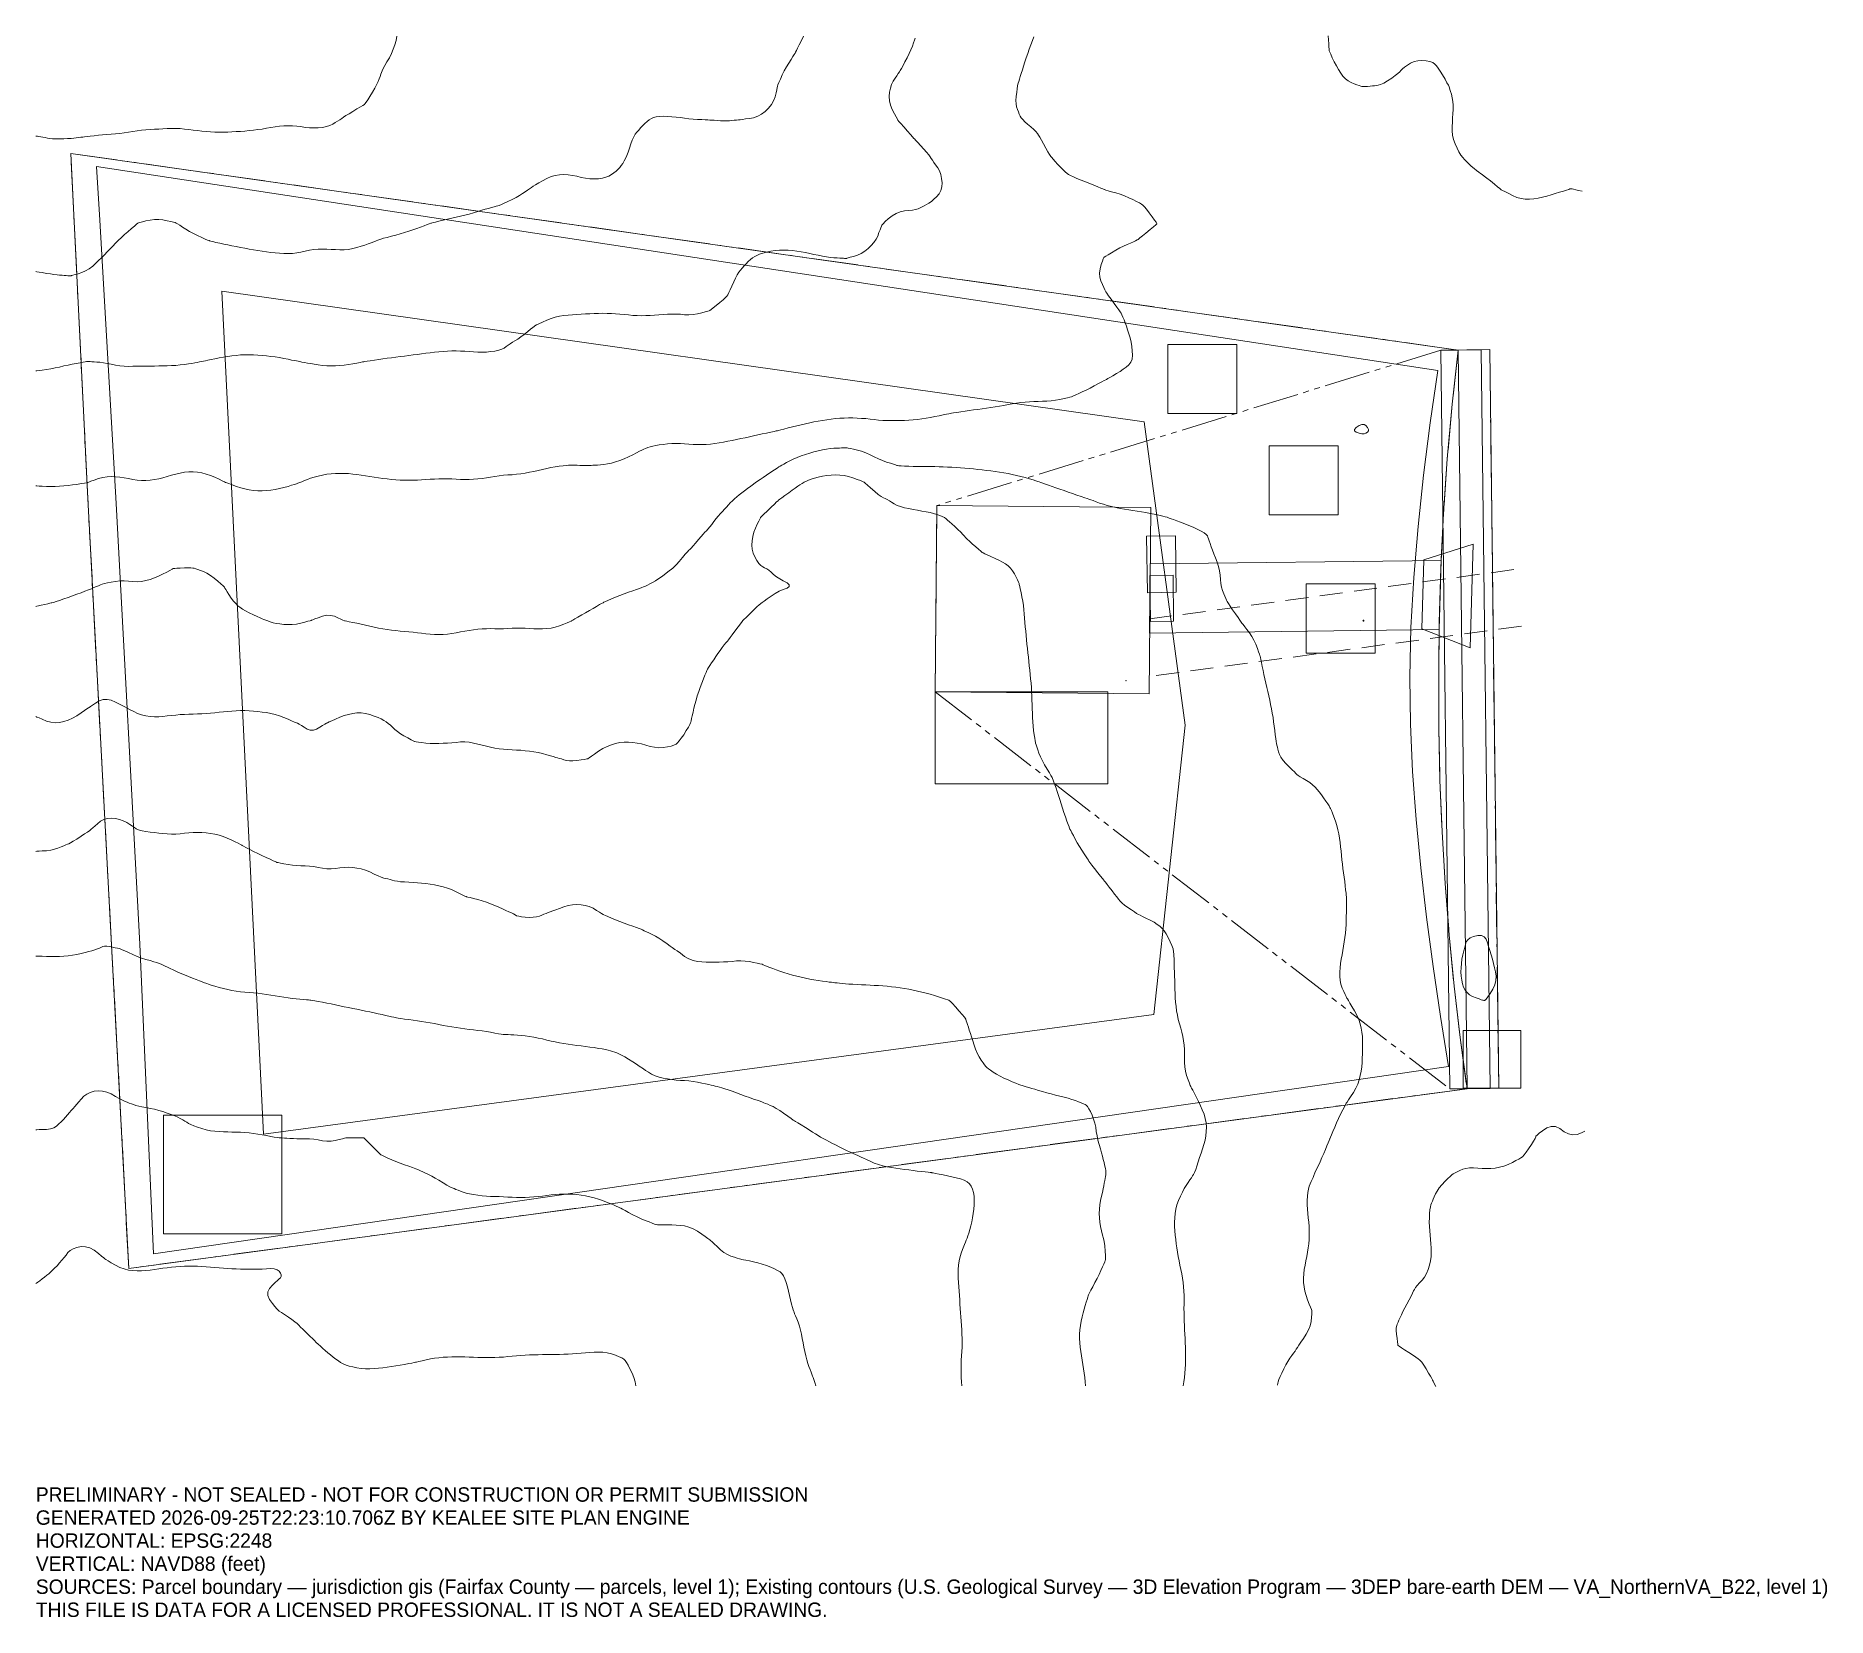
# Model space of a CAD drawing. Extents: x 1238538 to 1238849, y 433074 to 433348.
import ezdxf

# ---------------------------------------------------------------- set-up
doc = ezdxf.new("R2010")
doc.units = 0
doc.linetypes.add('DASHED', pattern=[6, 4, -2])
doc.linetypes.add('PHANTOM', pattern=[13, 8, -1, 1, -1, 1, -1])
for name, color, linetype, lineweight in [('C-ANNO-NPLT', 250, 'Continuous', 0), ('C-BLDG-FTPR-N', 6, 'Continuous', 0), ('C-LODS', 30, 'PHANTOM', 0), ('C-PVMT', 8, 'Continuous', 0), ('C-SITE-N', 6, 'Continuous', 0), ('C-STRM-AREA', 150, 'PHANTOM', 0), ('C-SWMG', 92, 'Continuous', 0), ('C-TOPO-MAJR-E', 32, 'DASHED', 0), ('C-TOPO-SPOT', 7, 'Continuous', 0), ('C-TOPO-SURF', 253, 'Continuous', 0), ('C-UTIL', 4, 'DASHED', 0), ('L-PLNT-TREE', 90, 'Continuous', 0), ('V-PROP-BNDY', 7, 'Continuous', 0)]:
    doc.layers.add(name, color=color, linetype=linetype, lineweight=lineweight)

msp = doc.modelspace()

# ---------------------------------------------------------------- texts
at = {"layer": 'C-ANNO-NPLT'}
for s, p in [('PRELIMINARY - NOT SEALED - NOT FOR CONSTRUCTION OR PERMIT SUBMISSION', (1238538.44, 433093.82)), ('GENERATED 2026-09-25T22:23:10.706Z BY KEALEE SITE PLAN ENGINE', (1238538.44, 433089.82)), ('HORIZONTAL: EPSG:2248', (1238538.44, 433085.82)), ('VERTICAL: NAVD88 (feet)', (1238538.44, 433081.82)), ('SOURCES: Parcel boundary — jurisdiction gis (Fairfax County — parcels, level 1); Existing contours (U.S. Geological Survey — 3D Elevation Program — 3DEP bare-earth DEM — VA_NorthernVA_B22, level 1)', (1238538.44, 433077.82)), ('THIS FILE IS DATA FOR A LICENSED PROFESSIONAL. IT IS NOT A SEALED DRAWING.', (1238538.44, 433073.82))]:
    msp.add_text(s, height=2.5, dxfattribs=at).set_placement(p)

# ---------------------------------------------------------------- linework, layer by layer
at = {"layer": 'C-BLDG-FTPR-N'}
msp.add_lwpolyline([(1238731.71, 433234.03), (1238732.02, 433266.34), (1238694.89, 433266.69), (1238694.58, 433234.38), (1238731.71, 433234.03)], close=True, dxfattribs=at)
at = {"layer": 'C-LODS'}
msp.add_lwpolyline([(1238694.58, 433234.38), (1238783.92, 433165.47), (1238786.92, 433165.5), (1238790.92, 433165.55), (1238792.42, 433165.57), (1238790.88, 433293.76), (1238782.38, 433293.65), (1238694.89, 433266.69), (1238694.58, 433234.38)], close=True, dxfattribs=at)
at = {"layer": 'C-PVMT'}
for points in [[(1238786.92, 433165.5), (1238785.38, 433293.69), (1238782.38, 433293.65), (1238783.92, 433165.47), (1238786.92, 433165.5)], [(1238792.42, 433165.57), (1238790.88, 433293.76), (1238789.38, 433293.74), (1238790.92, 433165.55), (1238792.42, 433165.57)], [(1238731.42, 433251.58), (1238736.42, 433251.64), (1238736.3, 433261.44), (1238731.3, 433261.38), (1238731.42, 433251.58)], [(1238788, 433260.02), (1238787.48, 433242.03), (1238779.07, 433245.28), (1238779.42, 433257.27), (1238788, 433260.02)], [(1238782.09, 433245.18), (1238782.45, 433257.19), (1238731.93, 433256.58), (1238731.81, 433244.58), (1238782.09, 433245.18)], [(1238735.98, 433246.63), (1238735.88, 433254.63), (1238731.88, 433254.58), (1238731.98, 433246.58), (1238735.98, 433246.63)]]:
    msp.add_lwpolyline(points, close=True, dxfattribs=at)
at = {"layer": 'C-SITE-N'}
for points in [[(1238781.84, 433290.16), (1238780.53, 433281.04), (1238779.39, 433271.98), (1238778.43, 433263.04), (1238777.68, 433254.21), (1238777.19, 433245.51), (1238777.01, 433236.89), (1238777.09, 433228.74), (1238777.46, 433220.54), (1238778.08, 433212.23), (1238778.9, 433203.81), (1238779.88, 433195.29), (1238781.02, 433186.69), (1238782.3, 433178.03), (1238783.71, 433169.34), (1238558.89, 433136.84), (1238556.48, 433190.6), (1238552.4, 433267.04), (1238549.54, 433316.25), (1238548.98, 433325.57), (1238781.84, 433290.16)], [(1238570.72, 433303.9), (1238577.95, 433157.62), (1238732.52, 433178.38), (1238738.01, 433228.57), (1238730.89, 433281.21), (1238570.72, 433303.9)], [(1238694.58, 433218.38), (1238724.58, 433218.38), (1238724.58, 433234.38), (1238694.58, 433234.38), (1238694.58, 433218.38)]]:
    msp.add_lwpolyline(points, close=True, dxfattribs=at)
at = {"layer": 'C-STRM-AREA'}
msp.add_lwpolyline([(1238785.38, 433293.69), (1238784.35, 433284.27), (1238783.5, 433274.82), (1238782.85, 433265.37), (1238782.38, 433255.9), (1238782.1, 433246.42), (1238782.01, 433236.94), (1238782.04, 433227.98), (1238782.23, 433219.03), (1238782.59, 433210.07), (1238783.12, 433201.13), (1238783.81, 433192.2), (1238784.68, 433183.28), (1238785.71, 433174.38), (1238786.92, 433165.5), (1238554.58, 433134.3), (1238551.65, 433189.31), (1238547.47, 433267.9), (1238544.98, 433318.29), (1238544.51, 433327.81), (1238785.38, 433293.69)], close=True, dxfattribs=at)
at = {"layer": 'C-SWMG'}
msp.add_lwpolyline([(1238560.58, 433140.3), (1238581.17, 433140.3), (1238581.17, 433160.89), (1238560.58, 433160.89), (1238560.58, 433140.3)], close=True, dxfattribs=at)
at = {"layer": 'C-TOPO-MAJR-E'}
for points in [[(1238601.13, 433348.18), (1238600.98, 433347.43), (1238600.77, 433346.68), (1238600.51, 433345.93), (1238600.19, 433345.18), (1238599.82, 433344.43), (1238599.39, 433343.69), (1238599.04, 433343.06), (1238598.77, 433342.55), (1238598.59, 433342.16), (1238598.48, 433341.88), (1238598.36, 433341.56), (1238598.21, 433341.19), (1238598.05, 433340.76), (1238597.86, 433340.28), (1238597.61, 433339.74), (1238597.29, 433339.13), (1238596.9, 433338.45), (1238596.44, 433337.7), (1238596.06, 433337.11), (1238595.78, 433336.69), (1238595.59, 433336.43), (1238595.48, 433336.33), (1238595.22, 433336.15), (1238594.79, 433335.88), (1238594.2, 433335.53), (1238593.46, 433335.09), (1238592.82, 433334.71), (1238592.29, 433334.38), (1238591.87, 433334.11), (1238591.56, 433333.9), (1238591.22, 433333.67), (1238590.84, 433333.42), (1238590.44, 433333.16), (1238590, 433332.88), (1238589.48, 433332.65), (1238588.89, 433332.47), (1238588.22, 433332.34), (1238587.47, 433332.26), (1238586.72, 433332.24), (1238585.97, 433332.26), (1238585.22, 433332.34), (1238584.47, 433332.47), (1238583.73, 433332.56), (1238582.98, 433332.61), (1238582.23, 433332.62), (1238581.48, 433332.58), (1238580.73, 433332.52), (1238579.98, 433332.43), (1238579.23, 433332.31), (1238578.49, 433332.17), (1238577.74, 433332.05), (1238576.99, 433331.94), (1238576.24, 433331.84), (1238575.49, 433331.77), (1238574.74, 433331.7), (1238574, 433331.64), (1238573.25, 433331.59), (1238572.5, 433331.54), (1238571.75, 433331.51), (1238571, 433331.5), (1238570.25, 433331.5), (1238569.5, 433331.51), (1238568.76, 433331.54), (1238568.01, 433331.6), (1238567.26, 433331.67), (1238566.51, 433331.77), (1238565.76, 433331.86), (1238565.01, 433331.95), (1238564.27, 433332.03), (1238563.52, 433332.11), (1238562.77, 433332.15), (1238562.02, 433332.16), (1238561.27, 433332.15), (1238560.52, 433332.1), (1238559.77, 433332.05), (1238559.03, 433332), (1238558.28, 433331.95), (1238557.53, 433331.9), (1238556.78, 433331.83), (1238556.03, 433331.74), (1238555.28, 433331.62), (1238554.53, 433331.49), (1238553.79, 433331.37), (1238553.04, 433331.28), (1238552.29, 433331.21), (1238551.54, 433331.16), (1238550.79, 433331.1), (1238550.04, 433331.04), (1238549.3, 433330.96), (1238548.55, 433330.88), (1238547.9, 433330.8), (1238547.36, 433330.74), (1238546.92, 433330.69), (1238546.59, 433330.65), (1238546.23, 433330.61), (1238545.86, 433330.56), (1238545.46, 433330.52), (1238545.05, 433330.47), (1238544.55, 433330.43), (1238543.97, 433330.4), (1238543.31, 433330.37), (1238542.56, 433330.34), (1238541.9, 433330.34), (1238541.33, 433330.36), (1238540.84, 433330.41), (1238540.44, 433330.48), (1238540.06, 433330.55), (1238539.68, 433330.61), (1238539.32, 433330.68), (1238538.97, 433330.74), (1238538.71, 433330.78), (1238538.53, 433330.81), (1238538.44, 433330.83)], [(1238671.72, 433348.16), (1238671.37, 433347.43), (1238671, 433346.68), (1238670.71, 433346.09), (1238670.49, 433345.65), (1238670.35, 433345.36), (1238670.28, 433345.23), (1238670.12, 433344.98), (1238669.88, 433344.61), (1238669.56, 433344.11), (1238669.15, 433343.49), (1238668.75, 433342.84), (1238668.38, 433342.16), (1238668.03, 433341.44), (1238667.71, 433340.69), (1238667.46, 433340.12), (1238667.29, 433339.72), (1238667.2, 433339.49), (1238667.19, 433339.44), (1238667.15, 433339.23), (1238667.07, 433338.85), (1238666.95, 433338.32), (1238666.79, 433337.62), (1238666.53, 433336.95), (1238666.15, 433336.3), (1238665.67, 433335.68), (1238665.08, 433335.09), (1238664.45, 433334.62), (1238663.77, 433334.26), (1238663.07, 433334.01), (1238662.32, 433333.89), (1238661.68, 433333.79), (1238661.15, 433333.71), (1238660.73, 433333.66), (1238660.41, 433333.63), (1238660.07, 433333.59), (1238659.7, 433333.56), (1238659.29, 433333.52), (1238658.85, 433333.49), (1238658.38, 433333.47), (1238657.87, 433333.47), (1238657.31, 433333.49), (1238656.72, 433333.52), (1238656.24, 433333.56), (1238655.86, 433333.58), (1238655.6, 433333.6), (1238655.44, 433333.61), (1238655.14, 433333.62), (1238654.68, 433333.65), (1238654.08, 433333.68), (1238653.33, 433333.72), (1238652.59, 433333.77), (1238651.84, 433333.84), (1238651.09, 433333.92), (1238650.34, 433334.02), (1238649.59, 433334.11), (1238648.84, 433334.17), (1238648.1, 433334.22), (1238647.35, 433334.25), (1238646.69, 433334.23), (1238646.14, 433334.16), (1238645.67, 433334.03), (1238645.31, 433333.85), (1238644.94, 433333.62), (1238644.56, 433333.34), (1238644.19, 433333), (1238643.8, 433332.62), (1238643.44, 433332.24), (1238643.11, 433331.86), (1238642.8, 433331.49), (1238642.51, 433331.13), (1238642.24, 433330.67), (1238641.98, 433330.12), (1238641.73, 433329.46), (1238641.5, 433328.72), (1238641.27, 433328.04), (1238641.04, 433327.45), (1238640.81, 433326.93), (1238640.58, 433326.5), (1238640.34, 433326.09), (1238640.08, 433325.71), (1238639.81, 433325.37), (1238639.53, 433325.06), (1238639.2, 433324.76), (1238638.82, 433324.46), (1238638.4, 433324.18), (1238637.94, 433323.89), (1238637.4, 433323.67), (1238636.8, 433323.52), (1238636.12, 433323.42), (1238635.37, 433323.39), (1238634.62, 433323.41), (1238633.87, 433323.5), (1238633.13, 433323.64), (1238632.38, 433323.84), (1238631.63, 433323.99), (1238630.88, 433324.09), (1238630.13, 433324.13), (1238629.38, 433324.12), (1238628.63, 433324), (1238627.89, 433323.79), (1238627.14, 433323.47), (1238626.39, 433323.05), (1238625.75, 433322.69), (1238625.22, 433322.38), (1238624.81, 433322.12), (1238624.5, 433321.91), (1238624.16, 433321.68), (1238623.79, 433321.42), (1238623.38, 433321.14), (1238622.94, 433320.83), (1238622.42, 433320.5), (1238621.82, 433320.17), (1238621.15, 433319.82), (1238620.4, 433319.46), (1238619.78, 433319.17), (1238619.28, 433318.95), (1238618.91, 433318.8), (1238618.67, 433318.72), (1238618.36, 433318.64), (1238617.99, 433318.53), (1238617.55, 433318.41), (1238617.04, 433318.28), (1238616.48, 433318.13), (1238615.85, 433317.95), (1238615.16, 433317.74), (1238614.41, 433317.51), (1238613.67, 433317.29), (1238612.92, 433317.09), (1238612.17, 433316.9), (1238611.42, 433316.73), (1238610.67, 433316.56), (1238609.92, 433316.39), (1238609.17, 433316.22), (1238608.43, 433316.05), (1238607.83, 433315.91), (1238607.4, 433315.8), (1238607.12, 433315.73), (1238607, 433315.68), (1238606.75, 433315.59), (1238606.38, 433315.45), (1238605.88, 433315.26), (1238605.25, 433315.02), (1238604.59, 433314.78), (1238603.9, 433314.54), (1238603.19, 433314.3), (1238602.44, 433314.07), (1238601.69, 433313.84), (1238600.94, 433313.63), (1238600.19, 433313.43), (1238599.44, 433313.24), (1238598.83, 433313.08), (1238598.35, 433312.95), (1238598.01, 433312.84), (1238597.8, 433312.75), (1238597.51, 433312.64), (1238597.13, 433312.49), (1238596.68, 433312.31), (1238596.14, 433312.11), (1238595.54, 433311.9), (1238594.9, 433311.7), (1238594.2, 433311.49), (1238593.46, 433311.29), (1238592.71, 433311.15), (1238591.96, 433311.08), (1238591.21, 433311.06), (1238590.46, 433311.11), (1238589.71, 433311.15), (1238588.97, 433311.17), (1238588.22, 433311.17), (1238587.47, 433311.17), (1238586.72, 433311.12), (1238585.97, 433311.02), (1238585.22, 433310.87), (1238584.47, 433310.68), (1238583.73, 433310.55), (1238582.98, 433310.46), (1238582.23, 433310.43), (1238581.48, 433310.45), (1238580.73, 433310.49), (1238579.98, 433310.55), (1238579.23, 433310.62), (1238578.49, 433310.72), (1238577.74, 433310.83), (1238576.99, 433310.95), (1238576.24, 433311.08), (1238575.49, 433311.22), (1238574.74, 433311.36), (1238574, 433311.5), (1238573.25, 433311.64), (1238572.5, 433311.78), (1238571.77, 433311.92), (1238571.07, 433312.07), (1238570.38, 433312.22), (1238569.72, 433312.38), (1238569.2, 433312.51), (1238568.82, 433312.6), (1238568.59, 433312.66), (1238568.51, 433312.68), (1238568.26, 433312.78), (1238567.84, 433312.96), (1238567.26, 433313.22), (1238566.51, 433313.55), (1238565.8, 433313.9), (1238565.13, 433314.26), (1238564.5, 433314.64), (1238563.91, 433315.03), (1238563.42, 433315.34), (1238563.05, 433315.57), (1238562.78, 433315.72), (1238562.63, 433315.8), (1238562.32, 433315.89), (1238561.87, 433316), (1238561.27, 433316.12), (1238560.52, 433316.27), (1238559.77, 433316.34), (1238559.03, 433316.33), (1238558.28, 433316.25), (1238557.53, 433316.09), (1238556.94, 433315.95), (1238556.52, 433315.84), (1238556.27, 433315.76), (1238556.17, 433315.7), (1238555.94, 433315.52), (1238555.57, 433315.2), (1238555.05, 433314.76), (1238554.4, 433314.19), (1238553.85, 433313.72), (1238553.43, 433313.35), (1238553.12, 433313.07), (1238552.92, 433312.89), (1238552.63, 433312.61), (1238552.26, 433312.23), (1238551.8, 433311.74), (1238551.25, 433311.15), (1238550.79, 433310.67), (1238550.44, 433310.29), (1238550.19, 433310.03), (1238550.04, 433309.87), (1238549.78, 433309.61), (1238549.4, 433309.26), (1238548.92, 433308.81), (1238548.32, 433308.27), (1238547.71, 433307.81), (1238547.08, 433307.44), (1238546.43, 433307.15), (1238545.77, 433306.94), (1238545.25, 433306.78), (1238544.88, 433306.67), (1238544.65, 433306.6), (1238544.56, 433306.58), (1238544.42, 433306.57), (1238544.23, 433306.57), (1238543.99, 433306.58), (1238543.7, 433306.6), (1238543.37, 433306.63), (1238543, 433306.66), (1238542.58, 433306.7), (1238542.12, 433306.74), (1238541.59, 433306.81), (1238540.99, 433306.9), (1238540.31, 433307), (1238539.56, 433307.13), (1238539, 433307.23), (1238538.63, 433307.29), (1238538.44, 433307.33)], [(1238711.69, 433348.02), (1238711.47, 433347.43), (1238711.2, 433346.68), (1238710.93, 433345.93), (1238710.67, 433345.18), (1238710.41, 433344.43), (1238710.16, 433343.69), (1238709.93, 433342.98), (1238709.72, 433342.32), (1238709.52, 433341.71), (1238709.35, 433341.15), (1238709.21, 433340.68), (1238709.1, 433340.3), (1238709.01, 433340.02), (1238708.96, 433339.84), (1238708.9, 433339.52), (1238708.82, 433339.05), (1238708.74, 433338.45), (1238708.65, 433337.7), (1238708.61, 433337.02), (1238708.64, 433336.42), (1238708.73, 433335.89), (1238708.88, 433335.43), (1238709.03, 433335.01), (1238709.18, 433334.64), (1238709.35, 433334.3), (1238709.51, 433334.01), (1238709.78, 433333.68), (1238710.16, 433333.3), (1238710.63, 433332.87), (1238711.22, 433332.4), (1238711.7, 433331.98), (1238712.08, 433331.6), (1238712.36, 433331.28), (1238712.55, 433331), (1238712.78, 433330.61), (1238713.07, 433330.09), (1238713.42, 433329.46), (1238713.81, 433328.72), (1238714.15, 433328.1), (1238714.44, 433327.63), (1238714.66, 433327.28), (1238714.83, 433327.08), (1238715.09, 433326.79), (1238715.42, 433326.41), (1238715.85, 433325.95), (1238716.36, 433325.41), (1238716.8, 433324.96), (1238717.17, 433324.61), (1238717.48, 433324.35), (1238717.72, 433324.18), (1238718.09, 433323.98), (1238718.58, 433323.74), (1238719.2, 433323.47), (1238719.95, 433323.17), (1238720.69, 433322.87), (1238721.41, 433322.58), (1238722.12, 433322.29), (1238722.81, 433322.02), (1238723.35, 433321.8), (1238723.72, 433321.65), (1238723.93, 433321.56), (1238723.99, 433321.53), (1238724.21, 433321.45), (1238724.62, 433321.33), (1238725.19, 433321.17), (1238725.94, 433320.96), (1238726.69, 433320.72), (1238727.44, 433320.44), (1238728.18, 433320.13), (1238728.93, 433319.79), (1238729.55, 433319.49), (1238730.04, 433319.23), (1238730.4, 433319.02), (1238730.63, 433318.86), (1238730.93, 433318.55), (1238731.3, 433318.11), (1238731.75, 433317.52), (1238732.27, 433316.79), (1238732.66, 433316.24), (1238732.93, 433315.87), (1238733.07, 433315.67), (1238733.08, 433315.65), (1238733.09, 433315.63), (1238733.09, 433315.61), (1238733.08, 433315.6), (1238733.07, 433315.58), (1238732.87, 433315.42), (1238732.49, 433315.1), (1238731.93, 433314.63), (1238731.18, 433314), (1238730.58, 433313.51), (1238730.12, 433313.14), (1238729.81, 433312.9), (1238729.65, 433312.79), (1238729.38, 433312.65), (1238729, 433312.47), (1238728.52, 433312.26), (1238727.94, 433312.02), (1238727.31, 433311.74), (1238726.65, 433311.4), (1238725.94, 433311.01), (1238725.19, 433310.58), (1238724.61, 433310.23), (1238724.19, 433309.98), (1238723.95, 433309.81), (1238723.87, 433309.74), (1238723.75, 433309.5), (1238723.61, 433309.09), (1238723.42, 433308.51), (1238723.21, 433307.76), (1238723.12, 433307.04), (1238723.16, 433306.34), (1238723.33, 433305.68), (1238723.62, 433305.04), (1238723.86, 433304.53), (1238724.03, 433304.16), (1238724.15, 433303.92), (1238724.21, 433303.81), (1238724.39, 433303.54), (1238724.69, 433303.11), (1238725.12, 433302.52), (1238725.67, 433301.77), (1238726.12, 433301.15), (1238726.46, 433300.67), (1238726.71, 433300.31), (1238726.85, 433300.08), (1238727.01, 433299.79), (1238727.18, 433299.41), (1238727.37, 433298.96), (1238727.58, 433298.44), (1238727.79, 433297.86), (1238727.99, 433297.22), (1238728.21, 433296.53), (1238728.42, 433295.78), (1238728.59, 433295.03), (1238728.72, 433294.29), (1238728.8, 433293.54), (1238728.85, 433292.79), (1238728.77, 433292.13), (1238728.56, 433291.57), (1238728.22, 433291.1), (1238727.76, 433290.73), (1238727.25, 433290.35), (1238726.69, 433289.98), (1238726.08, 433289.61), (1238725.43, 433289.23), (1238724.92, 433288.94), (1238724.54, 433288.73), (1238724.31, 433288.6), (1238724.21, 433288.54), (1238723.95, 433288.41), (1238723.53, 433288.18), (1238722.94, 433287.87), (1238722.2, 433287.47), (1238721.48, 433287.09), (1238720.79, 433286.74), (1238720.13, 433286.42), (1238719.5, 433286.12), (1238719, 433285.89), (1238718.62, 433285.72), (1238718.38, 433285.62), (1238718.26, 433285.58), (1238717.98, 433285.51), (1238717.55, 433285.41), (1238716.96, 433285.28), (1238716.21, 433285.12), (1238715.46, 433284.99), (1238714.71, 433284.89), (1238713.96, 433284.83), (1238713.21, 433284.8), (1238712.47, 433284.77), (1238711.72, 433284.73), (1238710.97, 433284.68), (1238710.22, 433284.63), (1238709.47, 433284.56), (1238708.72, 433284.47), (1238707.97, 433284.35), (1238707.23, 433284.22), (1238706.48, 433284.09), (1238705.73, 433283.96), (1238704.98, 433283.83), (1238704.23, 433283.7), (1238703.48, 433283.59), (1238702.73, 433283.48), (1238701.99, 433283.39), (1238701.24, 433283.3), (1238700.5, 433283.21), (1238699.77, 433283.1), (1238699.05, 433282.99), (1238698.33, 433282.87), (1238697.79, 433282.77), (1238697.42, 433282.71), (1238697.21, 433282.68), (1238697.18, 433282.67), (1238696.96, 433282.63), (1238696.57, 433282.55), (1238696, 433282.44), (1238695.25, 433282.28), (1238694.5, 433282.14), (1238693.75, 433282), (1238693, 433281.87), (1238692.26, 433281.75), (1238691.51, 433281.65), (1238690.76, 433281.57), (1238690.01, 433281.51), (1238689.26, 433281.48), (1238688.51, 433281.45), (1238687.77, 433281.44), (1238687.02, 433281.44), (1238686.27, 433281.46), (1238685.52, 433281.49), (1238684.77, 433281.54), (1238684.02, 433281.61), (1238683.27, 433281.7), (1238682.53, 433281.78), (1238681.78, 433281.83), (1238681.03, 433281.88), (1238680.28, 433281.91), (1238679.53, 433281.91), (1238678.78, 433281.89), (1238678.03, 433281.85), (1238677.29, 433281.78), (1238676.54, 433281.7), (1238675.79, 433281.6), (1238675.04, 433281.49), (1238674.29, 433281.35), (1238673.54, 433281.21), (1238672.8, 433281.06), (1238672.05, 433280.9), (1238671.3, 433280.73), (1238670.55, 433280.55), (1238669.81, 433280.37), (1238669.07, 433280.18), (1238668.33, 433279.98), (1238667.77, 433279.84), (1238667.4, 433279.74), (1238667.2, 433279.69), (1238667.2, 433279.69), (1238667, 433279.64), (1238666.62, 433279.56), (1238666.06, 433279.44), (1238665.31, 433279.28), (1238664.56, 433279.12), (1238663.81, 433278.96), (1238663.07, 433278.79), (1238662.32, 433278.63), (1238661.57, 433278.47), (1238660.82, 433278.31), (1238660.07, 433278.16), (1238659.32, 433278.01), (1238658.57, 433277.86), (1238657.83, 433277.72), (1238657.08, 433277.59), (1238656.33, 433277.47), (1238655.58, 433277.38), (1238654.83, 433277.32), (1238654.08, 433277.3), (1238653.33, 433277.3), (1238652.59, 433277.32), (1238651.84, 433277.36), (1238651.09, 433277.4), (1238650.34, 433277.45), (1238649.59, 433277.47), (1238648.84, 433277.46), (1238648.1, 433277.41), (1238647.35, 433277.32), (1238646.67, 433277.22), (1238646.08, 433277.12), (1238645.55, 433277), (1238645.11, 433276.88), (1238644.7, 433276.75), (1238644.32, 433276.61), (1238643.99, 433276.47), (1238643.68, 433276.32), (1238643.27, 433276.12), (1238642.74, 433275.85), (1238642.11, 433275.53), (1238641.36, 433275.15), (1238640.61, 433274.81), (1238639.86, 433274.52), (1238639.11, 433274.28), (1238638.37, 433274.08), (1238637.68, 433273.92), (1238637.05, 433273.81), (1238636.48, 433273.75), (1238635.98, 433273.73), (1238635.54, 433273.71), (1238635.16, 433273.7), (1238634.86, 433273.68), (1238634.61, 433273.67), (1238634.3, 433273.67), (1238633.91, 433273.67), (1238633.44, 433273.67), (1238632.91, 433273.68), (1238632.45, 433273.69), (1238632.08, 433273.7), (1238631.78, 433273.71), (1238631.57, 433273.71), (1238631.4, 433273.71), (1238631.27, 433273.71), (1238631.17, 433273.71), (1238631.12, 433273.71), (1238630.9, 433273.69), (1238630.53, 433273.65), (1238629.99, 433273.6), (1238629.3, 433273.52), (1238628.59, 433273.42), (1238627.87, 433273.3), (1238627.14, 433273.14), (1238626.39, 433272.96), (1238625.64, 433272.78), (1238624.89, 433272.62), (1238624.14, 433272.47), (1238623.4, 433272.33), (1238622.65, 433272.22), (1238621.9, 433272.13), (1238621.15, 433272.06), (1238620.4, 433272.02), (1238619.65, 433271.95), (1238618.9, 433271.86), (1238618.16, 433271.75), (1238617.41, 433271.62), (1238616.66, 433271.5), (1238615.91, 433271.4), (1238615.16, 433271.33), (1238614.41, 433271.27), (1238613.67, 433271.24), (1238612.92, 433271.23), (1238612.17, 433271.24), (1238611.42, 433271.28), (1238610.67, 433271.31), (1238609.92, 433271.33), (1238609.17, 433271.33), (1238608.43, 433271.31), (1238607.68, 433271.29), (1238606.93, 433271.26), (1238606.18, 433271.22), (1238605.43, 433271.17), (1238604.68, 433271.13), (1238603.93, 433271.11), (1238603.19, 433271.1), (1238602.44, 433271.1), (1238601.69, 433271.12), (1238600.94, 433271.16), (1238600.19, 433271.23), (1238599.44, 433271.33), (1238598.7, 433271.42), (1238597.95, 433271.53), (1238597.2, 433271.65), (1238596.45, 433271.77), (1238595.7, 433271.88), (1238594.95, 433271.99), (1238594.2, 433272.08), (1238593.46, 433272.17), (1238592.71, 433272.24), (1238591.96, 433272.27), (1238591.21, 433272.28), (1238590.46, 433272.27), (1238589.71, 433272.21), (1238588.97, 433272.12), (1238588.22, 433271.99), (1238587.47, 433271.81), (1238586.78, 433271.63), (1238586.15, 433271.44), (1238585.59, 433271.24), (1238585.09, 433271.03), (1238584.65, 433270.84), (1238584.27, 433270.69), (1238583.96, 433270.57), (1238583.72, 433270.48), (1238583.35, 433270.36), (1238582.85, 433270.21), (1238582.23, 433270.03), (1238581.48, 433269.82), (1238580.73, 433269.64), (1238579.98, 433269.49), (1238579.23, 433269.38), (1238578.49, 433269.29), (1238577.74, 433269.25), (1238576.99, 433269.27), (1238576.24, 433269.33), (1238575.49, 433269.45), (1238574.75, 433269.6), (1238574.01, 433269.8), (1238573.27, 433270.03), (1238572.53, 433270.3), (1238571.98, 433270.51), (1238571.6, 433270.65), (1238571.41, 433270.72), (1238571.4, 433270.73), (1238571.2, 433270.82), (1238570.82, 433271), (1238570.25, 433271.26), (1238569.5, 433271.61), (1238568.76, 433271.91), (1238568.01, 433272.16), (1238567.26, 433272.36), (1238566.51, 433272.51), (1238565.76, 433272.58), (1238565.01, 433272.57), (1238564.27, 433272.49), (1238563.52, 433272.33), (1238562.77, 433272.16), (1238562.02, 433271.97), (1238561.27, 433271.76), (1238560.52, 433271.54), (1238559.77, 433271.36), (1238559.03, 433271.22), (1238558.28, 433271.11), (1238557.53, 433271.05), (1238556.78, 433271.04), (1238556.03, 433271.1), (1238555.28, 433271.22), (1238554.53, 433271.4), (1238553.79, 433271.54), (1238553.04, 433271.64), (1238552.29, 433271.71), (1238551.54, 433271.73), (1238550.8, 433271.69), (1238550.05, 433271.57), (1238549.31, 433271.37), (1238548.58, 433271.11), (1238548.02, 433270.91), (1238547.65, 433270.77), (1238547.45, 433270.7), (1238547.44, 433270.7), (1238547.25, 433270.66), (1238546.87, 433270.6), (1238546.3, 433270.51), (1238545.55, 433270.38), (1238544.8, 433270.27), (1238544.06, 433270.18), (1238543.31, 433270.11), (1238542.56, 433270.04), (1238541.81, 433270.01), (1238541.06, 433270), (1238540.31, 433270.01), (1238539.56, 433270.05), (1238539, 433270.08), (1238538.63, 433270.1), (1238538.44, 433270.11)], [(1238806.94, 433321.27), (1238806.3, 433321.4), (1238805.8, 433321.51), (1238805.42, 433321.59), (1238805.18, 433321.64), (1238805.07, 433321.66), (1238804.98, 433321.67), (1238804.9, 433321.67), (1238804.84, 433321.66), (1238804.8, 433321.64), (1238804.59, 433321.57), (1238804.21, 433321.45), (1238803.67, 433321.28), (1238802.97, 433321.07), (1238802.25, 433320.85), (1238801.52, 433320.64), (1238800.79, 433320.42), (1238800.04, 433320.2), (1238799.29, 433320.03), (1238798.54, 433319.93), (1238797.79, 433319.88), (1238797.04, 433319.89), (1238796.3, 433319.99), (1238795.55, 433320.19), (1238794.8, 433320.49), (1238794.05, 433320.89), (1238793.48, 433321.19), (1238793.08, 433321.4), (1238792.85, 433321.52), (1238792.81, 433321.56), (1238792.6, 433321.72), (1238792.22, 433322.02), (1238791.68, 433322.46), (1238790.98, 433323.03), (1238790.39, 433323.5), (1238789.91, 433323.87), (1238789.54, 433324.15), (1238789.28, 433324.33), (1238788.96, 433324.57), (1238788.59, 433324.86), (1238788.16, 433325.21), (1238787.67, 433325.62), (1238787.23, 433326.01), (1238786.83, 433326.39), (1238786.48, 433326.74), (1238786.17, 433327.08), (1238785.85, 433327.52), (1238785.53, 433328.07), (1238785.19, 433328.72), (1238784.85, 433329.46), (1238784.6, 433330.21), (1238784.43, 433330.96), (1238784.35, 433331.71), (1238784.36, 433332.46), (1238784.39, 433333.21), (1238784.42, 433333.96), (1238784.47, 433334.7), (1238784.53, 433335.45), (1238784.53, 433336.16), (1238784.47, 433336.84), (1238784.36, 433337.47), (1238784.2, 433338.07), (1238784.06, 433338.56), (1238783.95, 433338.93), (1238783.88, 433339.2), (1238783.83, 433339.35), (1238783.69, 433339.64), (1238783.44, 433340.09), (1238783.1, 433340.69), (1238782.66, 433341.44), (1238782.26, 433342.08), (1238781.91, 433342.61), (1238781.6, 433343.02), (1238781.34, 433343.33), (1238780.96, 433343.57), (1238780.46, 433343.76), (1238779.83, 433343.88), (1238779.08, 433343.95), (1238778.38, 433343.9), (1238777.72, 433343.75), (1238777.12, 433343.49), (1238776.56, 433343.12), (1238776.09, 433342.78), (1238775.72, 433342.48), (1238775.43, 433342.21), (1238775.25, 433341.98), (1238774.92, 433341.69), (1238774.45, 433341.32), (1238773.84, 433340.9), (1238773.09, 433340.41), (1238772.46, 433340.03), (1238771.93, 433339.77), (1238771.52, 433339.63), (1238771.21, 433339.61), (1238770.87, 433339.57), (1238770.5, 433339.53), (1238770.09, 433339.48), (1238769.64, 433339.43), (1238769.26, 433339.4), (1238768.93, 433339.4), (1238768.66, 433339.43), (1238768.46, 433339.48), (1238768.17, 433339.58), (1238767.79, 433339.71), (1238767.33, 433339.89), (1238766.79, 433340.1), (1238766.29, 433340.39), (1238765.82, 433340.77), (1238765.39, 433341.22), (1238765, 433341.76), (1238764.61, 433342.35), (1238764.24, 433342.99), (1238763.88, 433343.69), (1238763.53, 433344.43), (1238763.27, 433345.01), (1238763.09, 433345.41), (1238763, 433345.64), (1238763, 433345.7), (1238762.98, 433345.91), (1238762.95, 433346.29), (1238762.92, 433346.82), (1238762.87, 433347.51), (1238762.84, 433348.22)], [(1238691.14, 433347.84), (1238691, 433347.46), (1238690.83, 433346.99), (1238690.62, 433346.42), (1238690.37, 433345.8), (1238690.07, 433345.14), (1238689.73, 433344.43), (1238689.33, 433343.69), (1238689, 433343.06), (1238688.73, 433342.57), (1238688.52, 433342.21), (1238688.37, 433341.97), (1238688.17, 433341.66), (1238687.92, 433341.29), (1238687.62, 433340.85), (1238687.28, 433340.34), (1238687, 433339.77), (1238686.8, 433339.14), (1238686.67, 433338.45), (1238686.62, 433337.7), (1238686.67, 433336.95), (1238686.84, 433336.2), (1238687.12, 433335.45), (1238687.52, 433334.7), (1238687.82, 433334.14), (1238688.02, 433333.76), (1238688.12, 433333.57), (1238688.13, 433333.56), (1238688.3, 433333.37), (1238688.63, 433332.99), (1238689.12, 433332.44), (1238689.77, 433331.7), (1238690.28, 433331.12), (1238690.65, 433330.69), (1238690.89, 433330.43), (1238690.99, 433330.32), (1238691.21, 433330.08), (1238691.55, 433329.71), (1238692.02, 433329.2), (1238692.61, 433328.56), (1238693.09, 433328.01), (1238693.47, 433327.56), (1238693.73, 433327.2), (1238693.89, 433326.94), (1238694.1, 433326.63), (1238694.36, 433326.25), (1238694.66, 433325.82), (1238695.02, 433325.33), (1238695.31, 433324.78), (1238695.54, 433324.16), (1238695.7, 433323.48), (1238695.79, 433322.73), (1238695.75, 433322.04), (1238695.57, 433321.4), (1238695.26, 433320.82), (1238694.81, 433320.3), (1238694.36, 433319.85), (1238693.93, 433319.48), (1238693.5, 433319.18), (1238693.08, 433318.95), (1238692.69, 433318.74), (1238692.31, 433318.54), (1238691.96, 433318.36), (1238691.63, 433318.2), (1238691.19, 433318.06), (1238690.65, 433317.96), (1238690.01, 433317.89), (1238689.26, 433317.86), (1238688.53, 433317.69), (1238687.82, 433317.4), (1238687.12, 433316.98), (1238686.44, 433316.44), (1238685.91, 433315.98), (1238685.54, 433315.62), (1238685.32, 433315.35), (1238685.25, 433315.18), (1238685.15, 433314.9), (1238685.01, 433314.53), (1238684.83, 433314.06), (1238684.63, 433313.48), (1238684.34, 433312.92), (1238683.96, 433312.37), (1238683.5, 433311.82), (1238682.96, 433311.29), (1238682.38, 433310.84), (1238681.75, 433310.46), (1238681.09, 433310.17), (1238680.38, 433309.95), (1238679.84, 433309.79), (1238679.46, 433309.68), (1238679.25, 433309.61), (1238679.22, 433309.6), (1238679.14, 433309.6), (1238679.02, 433309.6), (1238678.87, 433309.6), (1238678.68, 433309.61), (1238678.39, 433309.63), (1238678.02, 433309.65), (1238677.55, 433309.67), (1238677, 433309.69), (1238676.39, 433309.75), (1238675.74, 433309.84), (1238675.04, 433309.97), (1238674.29, 433310.13), (1238673.54, 433310.29), (1238672.8, 433310.45), (1238672.05, 433310.6), (1238671.3, 433310.75), (1238670.55, 433310.87), (1238669.8, 433310.96), (1238669.05, 433311.02), (1238668.3, 433311.04), (1238667.56, 433311.02), (1238666.81, 433310.95), (1238666.06, 433310.83), (1238665.31, 433310.66), (1238664.66, 433310.49), (1238664.09, 433310.31), (1238663.63, 433310.12), (1238663.25, 433309.92), (1238662.88, 433309.68), (1238662.51, 433309.39), (1238662.13, 433309.05), (1238661.76, 433308.66), (1238661.41, 433308.28), (1238661.08, 433307.91), (1238660.79, 433307.54), (1238660.51, 433307.18), (1238660.23, 433306.72), (1238659.93, 433306.16), (1238659.62, 433305.51), (1238659.29, 433304.76), (1238659.01, 433304.14), (1238658.77, 433303.66), (1238658.58, 433303.29), (1238658.43, 433303.06), (1238658.15, 433302.76), (1238657.75, 433302.39), (1238657.22, 433301.94), (1238656.56, 433301.42), (1238656.04, 433301.02), (1238655.67, 433300.73), (1238655.44, 433300.56), (1238655.34, 433300.5), (1238655.09, 433300.41), (1238654.67, 433300.3), (1238654.08, 433300.15), (1238653.33, 433299.98), (1238652.59, 433299.86), (1238651.84, 433299.81), (1238651.09, 433299.82), (1238650.34, 433299.89), (1238649.59, 433299.92), (1238648.84, 433299.93), (1238648.1, 433299.9), (1238647.35, 433299.84), (1238646.6, 433299.78), (1238645.85, 433299.73), (1238645.1, 433299.69), (1238644.35, 433299.66), (1238643.6, 433299.65), (1238642.86, 433299.67), (1238642.11, 433299.71), (1238641.36, 433299.78), (1238640.61, 433299.85), (1238639.86, 433299.91), (1238639.11, 433299.96), (1238638.37, 433300.01), (1238637.62, 433300.05), (1238636.87, 433300.06), (1238636.12, 433300.05), (1238635.37, 433300.03), (1238634.62, 433300), (1238633.87, 433299.97), (1238633.13, 433299.93), (1238632.38, 433299.88), (1238631.63, 433299.82), (1238630.88, 433299.75), (1238630.13, 433299.67), (1238629.38, 433299.57), (1238628.63, 433299.41), (1238627.89, 433299.18), (1238627.14, 433298.9), (1238626.39, 433298.55), (1238625.8, 433298.26), (1238625.36, 433298.04), (1238625.08, 433297.88), (1238624.96, 433297.79), (1238624.71, 433297.6), (1238624.34, 433297.3), (1238623.84, 433296.9), (1238623.21, 433296.4), (1238622.63, 433295.97), (1238622.11, 433295.59), (1238621.63, 433295.28), (1238621.2, 433295.03), (1238620.8, 433294.78), (1238620.42, 433294.54), (1238620.08, 433294.29), (1238619.76, 433294.04), (1238619.33, 433293.83), (1238618.8, 433293.65), (1238618.16, 433293.51), (1238617.41, 433293.41), (1238616.66, 433293.34), (1238615.91, 433293.32), (1238615.16, 433293.34), (1238614.41, 433293.4), (1238613.67, 433293.45), (1238612.92, 433293.49), (1238612.17, 433293.52), (1238611.42, 433293.54), (1238610.67, 433293.53), (1238609.92, 433293.51), (1238609.17, 433293.46), (1238608.43, 433293.39), (1238607.68, 433293.31), (1238606.93, 433293.23), (1238606.18, 433293.13), (1238605.43, 433293.03), (1238604.68, 433292.93), (1238603.93, 433292.84), (1238603.19, 433292.74), (1238602.44, 433292.65), (1238601.69, 433292.55), (1238600.94, 433292.46), (1238600.19, 433292.36), (1238599.44, 433292.26), (1238598.7, 433292.15), (1238597.97, 433292.05), (1238597.24, 433291.94), (1238596.51, 433291.83), (1238595.97, 433291.75), (1238595.59, 433291.69), (1238595.39, 433291.66), (1238595.37, 433291.66), (1238595.16, 433291.62), (1238594.77, 433291.54), (1238594.2, 433291.43), (1238593.46, 433291.28), (1238592.71, 433291.16), (1238591.96, 433291.06), (1238591.21, 433290.98), (1238590.46, 433290.93), (1238589.71, 433290.92), (1238588.97, 433290.95), (1238588.22, 433291.02), (1238587.47, 433291.13), (1238586.78, 433291.23), (1238586.16, 433291.33), (1238585.59, 433291.43), (1238585.09, 433291.52), (1238584.65, 433291.61), (1238584.28, 433291.68), (1238583.97, 433291.74), (1238583.72, 433291.79), (1238583.35, 433291.86), (1238582.85, 433291.96), (1238582.23, 433292.08), (1238581.48, 433292.23), (1238580.73, 433292.37), (1238579.98, 433292.49), (1238579.23, 433292.59), (1238578.49, 433292.68), (1238577.74, 433292.75), (1238576.99, 433292.81), (1238576.24, 433292.84), (1238575.49, 433292.87), (1238574.74, 433292.86), (1238574, 433292.83), (1238573.25, 433292.77), (1238572.5, 433292.68), (1238571.75, 433292.57), (1238571, 433292.45), (1238570.25, 433292.32), (1238569.5, 433292.16), (1238568.86, 433292.03), (1238568.33, 433291.92), (1238567.9, 433291.83), (1238567.58, 433291.77), (1238567.23, 433291.7), (1238566.85, 433291.62), (1238566.45, 433291.54), (1238566.03, 433291.46), (1238565.52, 433291.38), (1238564.93, 433291.29), (1238564.27, 433291.2), (1238563.52, 433291.11), (1238562.77, 433291.03), (1238562.02, 433290.98), (1238561.27, 433290.95), (1238560.52, 433290.93), (1238559.77, 433290.92), (1238559.03, 433290.91), (1238558.28, 433290.9), (1238557.53, 433290.89), (1238556.78, 433290.89), (1238556.03, 433290.88), (1238555.28, 433290.87), (1238554.53, 433290.86), (1238553.79, 433290.89), (1238553.04, 433290.97), (1238552.29, 433291.09), (1238551.54, 433291.25), (1238550.84, 433291.38), (1238550.19, 433291.49), (1238549.58, 433291.56), (1238549.02, 433291.6), (1238548.56, 433291.64), (1238548.18, 433291.66), (1238547.9, 433291.68), (1238547.71, 433291.7), (1238547.55, 433291.7), (1238547.42, 433291.7), (1238547.31, 433291.7), (1238547.24, 433291.68), (1238547.01, 433291.65), (1238546.64, 433291.58), (1238546.12, 433291.49), (1238545.44, 433291.38), (1238544.75, 433291.24), (1238544.04, 433291.09), (1238543.31, 433290.93), (1238542.56, 433290.74), (1238541.81, 433290.58), (1238541.06, 433290.44), (1238540.31, 433290.32), (1238539.56, 433290.22), (1238539, 433290.15), (1238538.63, 433290.1), (1238538.44, 433290.07)], [(1238768.19, 433279.25), (1238767.66, 433279.43), (1238767.4, 433279.65), (1238767.4, 433279.91), (1238767.66, 433280.22), (1238768.19, 433280.58), (1238768.65, 433280.76), (1238769.05, 433280.76), (1238769.38, 433280.58), (1238769.65, 433280.22), (1238769.79, 433279.91), (1238769.79, 433279.65), (1238769.65, 433279.43), (1238769.38, 433279.25), (1238769.05, 433279.17), (1238768.65, 433279.17), (1238768.19, 433279.25)], [(1238754.03, 433114.05), (1238754.09, 433114.37), (1238754.14, 433114.63), (1238754.27, 433115.01), (1238754.48, 433115.52), (1238754.76, 433116.15), (1238755.12, 433116.89), (1238755.47, 433117.57), (1238755.82, 433118.17), (1238756.16, 433118.71), (1238756.49, 433119.17), (1238756.79, 433119.58), (1238757.06, 433119.96), (1238757.28, 433120.29), (1238757.47, 433120.58), (1238757.74, 433120.98), (1238758.08, 433121.5), (1238758.51, 433122.13), (1238759.02, 433122.88), (1238759.42, 433123.63), (1238759.7, 433124.37), (1238759.87, 433125.1), (1238759.92, 433125.83), (1238759.96, 433126.39), (1238759.98, 433126.76), (1238760, 433126.96), (1238760, 433126.97), (1238760, 433126.99), (1238760, 433127), (1238760, 433127), (1238760, 433127.01), (1238759.92, 433127.2), (1238759.76, 433127.57), (1238759.53, 433128.13), (1238759.22, 433128.88), (1238758.97, 433129.62), (1238758.78, 433130.37), (1238758.64, 433131.12), (1238758.56, 433131.86), (1238758.54, 433132.61), (1238758.57, 433133.36), (1238758.66, 433134.11), (1238758.81, 433134.86), (1238758.95, 433135.61), (1238759.09, 433136.35), (1238759.22, 433137.1), (1238759.35, 433137.85), (1238759.45, 433138.6), (1238759.51, 433139.35), (1238759.53, 433140.1), (1238759.52, 433140.85), (1238759.49, 433141.59), (1238759.44, 433142.34), (1238759.36, 433143.09), (1238759.27, 433143.84), (1238759.2, 433144.59), (1238759.17, 433145.34), (1238759.17, 433146.08), (1238759.2, 433146.83), (1238759.27, 433147.5), (1238759.38, 433148.08), (1238759.53, 433148.57), (1238759.71, 433148.98), (1238759.89, 433149.37), (1238760.05, 433149.75), (1238760.19, 433150.11), (1238760.33, 433150.44), (1238760.52, 433150.88), (1238760.76, 433151.43), (1238761.06, 433152.07), (1238761.41, 433152.82), (1238761.74, 433153.55), (1238762.05, 433154.25), (1238762.34, 433154.94), (1238762.6, 433155.6), (1238762.81, 433156.12), (1238762.96, 433156.49), (1238763.07, 433156.72), (1238763.12, 433156.81), (1238763.24, 433157.06), (1238763.42, 433157.48), (1238763.65, 433158.06), (1238763.95, 433158.81), (1238764.26, 433159.56), (1238764.6, 433160.31), (1238764.96, 433161.05), (1238765.34, 433161.8), (1238765.63, 433162.37), (1238765.83, 433162.76), (1238765.94, 433162.96), (1238765.96, 433162.98), (1238766.09, 433163.18), (1238766.34, 433163.55), (1238766.71, 433164.1), (1238767.19, 433164.83), (1238767.6, 433165.56), (1238767.94, 433166.3), (1238768.2, 433167.04), (1238768.39, 433167.79), (1238768.54, 433168.54), (1238768.65, 433169.29), (1238768.71, 433170.04), (1238768.74, 433170.79), (1238768.76, 433171.53), (1238768.78, 433172.28), (1238768.79, 433173.03), (1238768.8, 433173.78), (1238768.76, 433174.53), (1238768.68, 433175.28), (1238768.55, 433176.02), (1238768.37, 433176.77), (1238768.13, 433177.52), (1238767.81, 433178.27), (1238767.41, 433179.02), (1238766.95, 433179.77), (1238766.58, 433180.36), (1238766.32, 433180.8), (1238766.15, 433181.09), (1238766.08, 433181.22), (1238765.96, 433181.47), (1238765.77, 433181.85), (1238765.53, 433182.34), (1238765.23, 433182.96), (1238765.02, 433183.61), (1238764.88, 433184.29), (1238764.82, 433185.01), (1238764.84, 433185.75), (1238764.89, 433186.5), (1238764.98, 433187.25), (1238765.09, 433188), (1238765.24, 433188.75), (1238765.38, 433189.5), (1238765.5, 433190.25), (1238765.62, 433190.99), (1238765.73, 433191.74), (1238765.81, 433192.49), (1238765.88, 433193.24), (1238765.92, 433193.99), (1238765.94, 433194.74), (1238765.96, 433195.44), (1238765.97, 433196.1), (1238765.98, 433196.72), (1238765.98, 433197.29), (1238765.98, 433197.77), (1238765.98, 433198.14), (1238765.98, 433198.42), (1238765.98, 433198.59), (1238765.98, 433198.72), (1238765.98, 433198.81), (1238765.98, 433198.86), (1238765.98, 433198.86), (1238765.96, 433199.05), (1238765.92, 433199.43), (1238765.85, 433199.99), (1238765.77, 433200.73), (1238765.68, 433201.48), (1238765.58, 433202.22), (1238765.48, 433202.97), (1238765.38, 433203.72), (1238765.29, 433204.47), (1238765.2, 433205.22), (1238765.12, 433205.96), (1238765.05, 433206.71), (1238764.97, 433207.46), (1238764.88, 433208.21), (1238764.78, 433208.96), (1238764.66, 433209.71), (1238764.51, 433210.45), (1238764.31, 433211.2), (1238764.07, 433211.95), (1238763.79, 433212.7), (1238763.56, 433213.31), (1238763.37, 433213.77), (1238763.23, 433214.1), (1238763.13, 433214.29), (1238762.96, 433214.57), (1238762.73, 433214.94), (1238762.42, 433215.41), (1238762.03, 433215.97), (1238761.66, 433216.5), (1238761.28, 433216.99), (1238760.91, 433217.44), (1238760.54, 433217.85), (1238760.12, 433218.25), (1238759.63, 433218.62), (1238759.08, 433218.98), (1238758.48, 433219.31), (1238757.98, 433219.6), (1238757.61, 433219.84), (1238757.35, 433220.04), (1238757.21, 433220.2), (1238756.95, 433220.46), (1238756.58, 433220.84), (1238756.09, 433221.32), (1238755.48, 433221.92), (1238754.99, 433222.48), (1238754.62, 433223.01), (1238754.36, 433223.51), (1238754.22, 433223.98), (1238754.1, 433224.41), (1238754, 433224.78), (1238753.92, 433225.11), (1238753.86, 433225.38), (1238753.79, 433225.78), (1238753.72, 433226.29), (1238753.64, 433226.92), (1238753.55, 433227.67), (1238753.46, 433228.42), (1238753.35, 433229.17), (1238753.24, 433229.92), (1238753.12, 433230.66), (1238752.98, 433231.41), (1238752.83, 433232.16), (1238752.67, 433232.91), (1238752.5, 433233.66), (1238752.32, 433234.41), (1238752.15, 433235.15), (1238751.99, 433235.9), (1238751.82, 433236.65), (1238751.66, 433237.38), (1238751.51, 433238.09), (1238751.36, 433238.78), (1238751.22, 433239.45), (1238751.11, 433239.98), (1238751.04, 433240.35), (1238750.99, 433240.58), (1238750.97, 433240.65), (1238750.89, 433240.9), (1238750.74, 433241.31), (1238750.53, 433241.89), (1238750.25, 433242.64), (1238749.93, 433243.34), (1238749.56, 433244), (1238749.15, 433244.62), (1238748.7, 433245.19), (1238748.33, 433245.66), (1238748.04, 433246.03), (1238747.83, 433246.31), (1238747.71, 433246.49), (1238747.49, 433246.81), (1238747.17, 433247.27), (1238746.75, 433247.88), (1238746.23, 433248.63), (1238745.81, 433249.24), (1238745.5, 433249.72), (1238745.29, 433250.07), (1238745.18, 433250.28), (1238745.05, 433250.57), (1238744.89, 433250.95), (1238744.71, 433251.4), (1238744.49, 433251.94), (1238744.32, 433252.53), (1238744.2, 433253.17), (1238744.11, 433253.87), (1238744.07, 433254.62), (1238743.96, 433255.36), (1238743.78, 433256.11), (1238743.55, 433256.86), (1238743.24, 433257.61), (1238742.97, 433258.31), (1238742.72, 433258.96), (1238742.5, 433259.55), (1238742.31, 433260.1), (1238742.16, 433260.56), (1238742.03, 433260.94), (1238741.94, 433261.22), (1238741.87, 433261.42), (1238741.65, 433261.66), (1238741.28, 433261.94), (1238740.75, 433262.25), (1238740.06, 433262.6), (1238739.36, 433262.93), (1238738.65, 433263.25), (1238737.91, 433263.54), (1238737.17, 433263.82), (1238736.52, 433264.06), (1238735.98, 433264.26), (1238735.55, 433264.42), (1238735.21, 433264.54), (1238734.86, 433264.66), (1238734.49, 433264.77), (1238734.09, 433264.88), (1238733.67, 433264.98), (1238733.17, 433265.09), (1238732.59, 433265.22), (1238731.93, 433265.35), (1238731.18, 433265.48), (1238730.43, 433265.61), (1238729.68, 433265.73), (1238728.93, 433265.84), (1238728.18, 433265.94), (1238727.44, 433266.06), (1238726.69, 433266.2), (1238725.94, 433266.36), (1238725.19, 433266.53), (1238724.47, 433266.72), (1238723.79, 433266.92), (1238723.13, 433267.14), (1238722.51, 433267.37), (1238722.01, 433267.55), (1238721.63, 433267.68), (1238721.38, 433267.77), (1238721.26, 433267.81), (1238720.98, 433267.9), (1238720.54, 433268.05), (1238719.95, 433268.25), (1238719.2, 433268.51), (1238718.45, 433268.77), (1238717.7, 433269.03), (1238716.96, 433269.29), (1238716.21, 433269.54), (1238715.51, 433269.79), (1238714.87, 433270.01), (1238714.28, 433270.22), (1238713.75, 433270.42), (1238713.3, 433270.58), (1238712.92, 433270.72), (1238712.63, 433270.82), (1238712.41, 433270.9), (1238712.06, 433271.01), (1238711.58, 433271.15), (1238710.97, 433271.34), (1238710.22, 433271.55), (1238709.47, 433271.75), (1238708.72, 433271.93), (1238707.97, 433272.1), (1238707.23, 433272.24), (1238706.48, 433272.37), (1238705.73, 433272.5), (1238704.98, 433272.61), (1238704.23, 433272.7), (1238703.48, 433272.8), (1238702.73, 433272.89), (1238701.99, 433272.97), (1238701.24, 433273.05), (1238700.49, 433273.13), (1238699.74, 433273.19), (1238698.99, 433273.25), (1238698.24, 433273.31), (1238697.5, 433273.36), (1238696.75, 433273.39), (1238696, 433273.42), (1238695.25, 433273.44), (1238694.5, 433273.45), (1238693.75, 433273.46), (1238693, 433273.46), (1238692.26, 433273.46), (1238691.51, 433273.47), (1238690.76, 433273.48), (1238690.01, 433273.51), (1238689.26, 433273.54), (1238688.68, 433273.57), (1238688.27, 433273.6), (1238688.02, 433273.63), (1238687.94, 433273.66), (1238687.71, 433273.74), (1238687.33, 433273.86), (1238686.81, 433274.03), (1238686.15, 433274.25), (1238685.46, 433274.51), (1238684.75, 433274.82), (1238684.02, 433275.15), (1238683.27, 433275.53), (1238682.54, 433275.86), (1238681.81, 433276.12), (1238681.1, 433276.33), (1238680.4, 433276.47), (1238679.87, 433276.59), (1238679.49, 433276.67), (1238679.28, 433276.71), (1238679.23, 433276.72), (1238679.14, 433276.73), (1238679.01, 433276.73), (1238678.84, 433276.72), (1238678.63, 433276.71), (1238678.34, 433276.7), (1238677.97, 433276.68), (1238677.51, 433276.66), (1238676.97, 433276.64), (1238676.38, 433276.58), (1238675.74, 433276.49), (1238675.04, 433276.37), (1238674.29, 433276.22), (1238673.54, 433276.03), (1238672.8, 433275.82), (1238672.05, 433275.58), (1238671.3, 433275.31), (1238670.6, 433275.04), (1238669.94, 433274.75), (1238669.34, 433274.46), (1238668.78, 433274.15), (1238668.31, 433273.9), (1238667.94, 433273.69), (1238667.66, 433273.52), (1238667.47, 433273.4), (1238667.14, 433273.19), (1238666.67, 433272.88), (1238666.06, 433272.47), (1238665.31, 433271.97), (1238664.7, 433271.56), (1238664.22, 433271.25), (1238663.89, 433271.03), (1238663.69, 433270.9), (1238663.4, 433270.7), (1238663.03, 433270.43), (1238662.56, 433270.08), (1238662.02, 433269.66), (1238661.5, 433269.27), (1238661.02, 433268.89), (1238660.56, 433268.54), (1238660.14, 433268.21), (1238659.74, 433267.87), (1238659.37, 433267.52), (1238659.02, 433267.17), (1238658.69, 433266.8), (1238658.35, 433266.43), (1238658.01, 433266.06), (1238657.66, 433265.68), (1238657.29, 433265.3), (1238656.93, 433264.88), (1238656.55, 433264.43), (1238656.17, 433263.95), (1238655.79, 433263.44), (1238655.44, 433263), (1238655.13, 433262.63), (1238654.86, 433262.32), (1238654.62, 433262.08), (1238654.32, 433261.75), (1238653.95, 433261.32), (1238653.5, 433260.8), (1238652.99, 433260.18), (1238652.56, 433259.69), (1238652.23, 433259.31), (1238651.98, 433259.06), (1238651.83, 433258.93), (1238651.57, 433258.66), (1238651.19, 433258.25), (1238650.71, 433257.7), (1238650.11, 433257.01), (1238649.65, 433256.47), (1238649.31, 433256.1), (1238649.1, 433255.88), (1238649.03, 433255.83), (1238648.8, 433255.65), (1238648.43, 433255.37), (1238647.9, 433254.97), (1238647.23, 433254.47), (1238646.61, 433254.02), (1238646.04, 433253.65), (1238645.53, 433253.34), (1238645.06, 433253.1), (1238644.64, 433252.9), (1238644.27, 433252.72), (1238643.94, 433252.58), (1238643.66, 433252.46), (1238643.26, 433252.32), (1238642.74, 433252.14), (1238642.11, 433251.92), (1238641.36, 433251.67), (1238640.61, 433251.4), (1238639.86, 433251.11), (1238639.11, 433250.81), (1238638.37, 433250.49), (1238637.77, 433250.23), (1238637.34, 433250.03), (1238637.06, 433249.91), (1238636.93, 433249.84), (1238636.68, 433249.71), (1238636.31, 433249.5), (1238635.81, 433249.21), (1238635.19, 433248.85), (1238634.55, 433248.48), (1238633.9, 433248.11), (1238633.24, 433247.72), (1238632.56, 433247.34), (1238632.04, 433247.03), (1238631.67, 433246.81), (1238631.44, 433246.68), (1238631.37, 433246.62), (1238631.12, 433246.51), (1238630.71, 433246.33), (1238630.13, 433246.1), (1238629.38, 433245.8), (1238628.63, 433245.58), (1238627.89, 433245.42), (1238627.14, 433245.34), (1238626.39, 433245.32), (1238625.64, 433245.32), (1238624.89, 433245.33), (1238624.14, 433245.36), (1238623.4, 433245.41), (1238622.65, 433245.43), (1238621.9, 433245.43), (1238621.15, 433245.41), (1238620.4, 433245.36), (1238619.65, 433245.33), (1238618.9, 433245.32), (1238618.16, 433245.32), (1238617.41, 433245.34), (1238616.66, 433245.33), (1238615.91, 433245.3), (1238615.16, 433245.24), (1238614.41, 433245.15), (1238613.67, 433245.04), (1238612.92, 433244.92), (1238612.17, 433244.77), (1238611.42, 433244.6), (1238610.67, 433244.47), (1238609.92, 433244.39), (1238609.17, 433244.34), (1238608.43, 433244.33), (1238607.68, 433244.34), (1238606.93, 433244.38), (1238606.18, 433244.45), (1238605.43, 433244.54), (1238604.68, 433244.62), (1238603.93, 433244.7), (1238603.19, 433244.77), (1238602.44, 433244.83), (1238601.69, 433244.91), (1238600.94, 433244.99), (1238600.19, 433245.08), (1238599.44, 433245.18), (1238598.7, 433245.3), (1238597.95, 433245.44), (1238597.2, 433245.59), (1238596.45, 433245.76), (1238595.7, 433245.93), (1238594.95, 433246.1), (1238594.2, 433246.26), (1238593.46, 433246.42), (1238592.86, 433246.54), (1238592.43, 433246.63), (1238592.14, 433246.69), (1238592.02, 433246.72), (1238591.77, 433246.81), (1238591.39, 433246.97), (1238590.89, 433247.2), (1238590.27, 433247.49), (1238589.62, 433247.64), (1238588.93, 433247.65), (1238588.22, 433247.51), (1238587.47, 433247.23), (1238586.9, 433247.02), (1238586.51, 433246.87), (1238586.3, 433246.79), (1238586.27, 433246.78), (1238586.06, 433246.72), (1238585.69, 433246.61), (1238585.14, 433246.46), (1238584.43, 433246.26), (1238583.7, 433246.12), (1238582.97, 433246.04), (1238582.23, 433246.03), (1238581.48, 433246.07), (1238580.8, 433246.15), (1238580.18, 433246.25), (1238579.63, 433246.37), (1238579.15, 433246.53), (1238578.72, 433246.67), (1238578.35, 433246.8), (1238578.03, 433246.92), (1238577.76, 433247.03), (1238577.38, 433247.2), (1238576.87, 433247.44), (1238576.24, 433247.73), (1238575.49, 433248.08), (1238574.84, 433248.42), (1238574.3, 433248.74), (1238573.85, 433249.04), (1238573.51, 433249.32), (1238573.15, 433249.69), (1238572.77, 433250.13), (1238572.38, 433250.65), (1238571.98, 433251.25), (1238571.66, 433251.74), (1238571.42, 433252.11), (1238571.26, 433252.37), (1238571.18, 433252.52), (1238570.95, 433252.77), (1238570.58, 433253.12), (1238570.05, 433253.57), (1238569.39, 433254.12), (1238568.75, 433254.58), (1238568.15, 433254.96), (1238567.57, 433255.24), (1238567.04, 433255.44), (1238566.58, 433255.6), (1238566.21, 433255.73), (1238565.91, 433255.81), (1238565.7, 433255.86), (1238565.36, 433255.89), (1238564.88, 433255.89), (1238564.27, 433255.88), (1238563.52, 433255.84), (1238562.95, 433255.81), (1238562.55, 433255.78), (1238562.33, 433255.77), (1238562.29, 433255.76), (1238562.09, 433255.65), (1238561.71, 433255.45), (1238561.17, 433255.16), (1238560.46, 433254.78), (1238559.74, 433254.44), (1238559.02, 433254.14), (1238558.28, 433253.89), (1238557.53, 433253.68), (1238556.78, 433253.54), (1238556.03, 433253.48), (1238555.28, 433253.5), (1238554.53, 433253.6), (1238553.79, 433253.64), (1238553.04, 433253.62), (1238552.29, 433253.54), (1238551.54, 433253.41), (1238550.9, 433253.28), (1238550.38, 433253.15), (1238549.97, 433253.03), (1238549.67, 433252.92), (1238549.33, 433252.78), (1238548.95, 433252.63), (1238548.54, 433252.46), (1238548.1, 433252.27), (1238547.57, 433252.05), (1238546.97, 433251.82), (1238546.3, 433251.57), (1238545.55, 433251.3), (1238544.8, 433251.04), (1238544.06, 433250.77), (1238543.31, 433250.51), (1238542.56, 433250.25), (1238541.97, 433250.05), (1238541.53, 433249.9), (1238541.25, 433249.82), (1238541.13, 433249.79), (1238540.88, 433249.74), (1238540.5, 433249.65), (1238540, 433249.54), (1238539.38, 433249.4), (1238538.91, 433249.3), (1238538.6, 433249.23), (1238538.44, 433249.19)], [(1238737.64, 433113.9), (1238737.75, 433114.65), (1238737.85, 433115.4), (1238737.93, 433116.15), (1238737.98, 433116.89), (1238738.03, 433117.64), (1238738.05, 433118.39), (1238738.06, 433119.14), (1238738.04, 433119.89), (1238738.03, 433120.64), (1238738, 433121.38), (1238737.97, 433122.13), (1238737.94, 433122.88), (1238737.9, 433123.63), (1238737.87, 433124.38), (1238737.84, 433125.13), (1238737.81, 433125.88), (1238737.79, 433126.62), (1238737.78, 433127.37), (1238737.79, 433128.12), (1238737.81, 433128.87), (1238737.8, 433129.62), (1238737.77, 433130.37), (1238737.71, 433131.12), (1238737.63, 433131.86), (1238737.52, 433132.61), (1238737.4, 433133.36), (1238737.25, 433134.11), (1238737.08, 433134.86), (1238736.92, 433135.61), (1238736.78, 433136.35), (1238736.65, 433137.1), (1238736.54, 433137.85), (1238736.44, 433138.6), (1238736.35, 433139.35), (1238736.27, 433140.1), (1238736.2, 433140.85), (1238736.16, 433141.59), (1238736.16, 433142.34), (1238736.18, 433143.09), (1238736.23, 433143.84), (1238736.36, 433144.59), (1238736.55, 433145.34), (1238736.82, 433146.08), (1238737.16, 433146.83), (1238737.5, 433147.52), (1238737.84, 433148.15), (1238738.18, 433148.72), (1238738.52, 433149.23), (1238738.82, 433149.67), (1238739.07, 433150.05), (1238739.28, 433150.35), (1238739.44, 433150.59), (1238739.62, 433150.96), (1238739.82, 433151.45), (1238740.03, 433152.07), (1238740.27, 433152.82), (1238740.5, 433153.57), (1238740.75, 433154.32), (1238740.99, 433155.07), (1238741.24, 433155.82), (1238741.44, 433156.56), (1238741.57, 433157.31), (1238741.65, 433158.06), (1238741.68, 433158.81), (1238741.62, 433159.56), (1238741.48, 433160.31), (1238741.26, 433161.05), (1238740.96, 433161.8), (1238740.64, 433162.54), (1238740.31, 433163.27), (1238739.95, 433163.99), (1238739.59, 433164.69), (1238739.31, 433165.24), (1238739.11, 433165.61), (1238739, 433165.82), (1238738.97, 433165.86), (1238738.88, 433166.08), (1238738.73, 433166.47), (1238738.52, 433167.04), (1238738.24, 433167.79), (1238738.04, 433168.54), (1238737.92, 433169.29), (1238737.86, 433170.04), (1238737.89, 433170.79), (1238737.88, 433171.53), (1238737.85, 433172.28), (1238737.79, 433173.03), (1238737.71, 433173.78), (1238737.59, 433174.53), (1238737.43, 433175.28), (1238737.23, 433176.02), (1238737, 433176.77), (1238736.8, 433177.52), (1238736.64, 433178.27), (1238736.51, 433179.02), (1238736.41, 433179.77), (1238736.33, 433180.52), (1238736.28, 433181.26), (1238736.24, 433182.01), (1238736.22, 433182.76), (1238736.19, 433183.51), (1238736.17, 433184.26), (1238736.15, 433185.01), (1238736.12, 433185.75), (1238736.1, 433186.4), (1238736.09, 433186.95), (1238736.07, 433187.4), (1238736.06, 433187.75), (1238736.05, 433188.11), (1238736.03, 433188.48), (1238736.01, 433188.87), (1238735.99, 433189.27), (1238735.89, 433189.76), (1238735.69, 433190.33), (1238735.41, 433190.99), (1238735.05, 433191.74), (1238734.68, 433192.39), (1238734.32, 433192.92), (1238733.95, 433193.36), (1238733.59, 433193.68), (1238733.13, 433194.02), (1238732.58, 433194.37), (1238731.93, 433194.73), (1238731.18, 433195.1), (1238730.59, 433195.39), (1238730.16, 433195.6), (1238729.89, 433195.73), (1238729.79, 433195.78), (1238729.55, 433195.93), (1238729.17, 433196.17), (1238728.66, 433196.51), (1238728.02, 433196.94), (1238727.48, 433197.34), (1238727.03, 433197.71), (1238726.68, 433198.06), (1238726.43, 433198.38), (1238726.12, 433198.78), (1238725.74, 433199.25), (1238725.31, 433199.81), (1238724.81, 433200.45), (1238724.42, 433200.96), (1238724.13, 433201.34), (1238723.94, 433201.58), (1238723.86, 433201.69), (1238723.65, 433201.95), (1238723.31, 433202.38), (1238722.85, 433202.97), (1238722.25, 433203.72), (1238721.79, 433204.31), (1238721.46, 433204.74), (1238721.26, 433205.01), (1238721.18, 433205.13), (1238721.02, 433205.37), (1238720.78, 433205.75), (1238720.45, 433206.25), (1238720.03, 433206.89), (1238719.63, 433207.52), (1238719.26, 433208.15), (1238718.91, 433208.79), (1238718.58, 433209.42), (1238718.31, 433209.93), (1238718.12, 433210.3), (1238717.99, 433210.55), (1238717.93, 433210.66), (1238717.82, 433210.93), (1238717.66, 433211.36), (1238717.45, 433211.95), (1238717.2, 433212.7), (1238716.94, 433213.45), (1238716.7, 433214.2), (1238716.46, 433214.95), (1238716.22, 433215.69), (1238715.99, 433216.39), (1238715.78, 433217.05), (1238715.57, 433217.65), (1238715.38, 433218.21), (1238715.21, 433218.68), (1238715.07, 433219.05), (1238714.95, 433219.33), (1238714.87, 433219.52), (1238714.69, 433219.85), (1238714.41, 433220.32), (1238714.04, 433220.93), (1238713.58, 433221.68), (1238713.19, 433222.39), (1238712.86, 433223.07), (1238712.59, 433223.71), (1238712.39, 433224.32), (1238712.23, 433224.81), (1238712.11, 433225.18), (1238712.03, 433225.44), (1238711.99, 433225.58), (1238711.93, 433225.88), (1238711.86, 433226.32), (1238711.77, 433226.92), (1238711.67, 433227.67), (1238711.59, 433228.42), (1238711.53, 433229.17), (1238711.48, 433229.92), (1238711.46, 433230.66), (1238711.43, 433231.41), (1238711.41, 433232.16), (1238711.39, 433232.91), (1238711.36, 433233.66), (1238711.33, 433234.41), (1238711.28, 433235.15), (1238711.23, 433235.9), (1238711.16, 433236.65), (1238711.09, 433237.4), (1238711.02, 433238.15), (1238710.93, 433238.9), (1238710.85, 433239.65), (1238710.76, 433240.39), (1238710.68, 433241.14), (1238710.6, 433241.89), (1238710.52, 433242.64), (1238710.44, 433243.39), (1238710.37, 433244.14), (1238710.3, 433244.89), (1238710.23, 433245.63), (1238710.17, 433246.38), (1238710.1, 433247.13), (1238710.04, 433247.88), (1238709.99, 433248.63), (1238709.9, 433249.38), (1238709.79, 433250.12), (1238709.65, 433250.87), (1238709.49, 433251.62), (1238709.36, 433252.22), (1238709.26, 433252.68), (1238709.19, 433252.99), (1238709.15, 433253.15), (1238709.05, 433253.41), (1238708.89, 433253.79), (1238708.65, 433254.27), (1238708.36, 433254.86), (1238708.02, 433255.38), (1238707.65, 433255.84), (1238707.24, 433256.23), (1238706.78, 433256.57), (1238706.26, 433256.89), (1238705.66, 433257.22), (1238704.98, 433257.54), (1238704.23, 433257.86), (1238703.64, 433258.12), (1238703.19, 433258.33), (1238702.9, 433258.49), (1238702.76, 433258.58), (1238702.5, 433258.79), (1238702.13, 433259.11), (1238701.64, 433259.53), (1238701.03, 433260.06), (1238700.53, 433260.51), (1238700.13, 433260.88), (1238699.85, 433261.18), (1238699.67, 433261.4), (1238699.39, 433261.7), (1238699.02, 433262.07), (1238698.54, 433262.53), (1238697.97, 433263.06), (1238697.49, 433263.52), (1238697.08, 433263.89), (1238696.75, 433264.19), (1238696.5, 433264.4), (1238696.19, 433264.6), (1238695.81, 433264.8), (1238695.38, 433264.98), (1238694.88, 433265.15), (1238694.31, 433265.31), (1238693.69, 433265.47), (1238693, 433265.62), (1238692.26, 433265.75), (1238691.51, 433265.89), (1238690.76, 433266.04), (1238690.01, 433266.18), (1238689.26, 433266.33), (1238688.59, 433266.51), (1238688, 433266.73), (1238687.48, 433266.99), (1238687.03, 433267.28), (1238686.63, 433267.53), (1238686.25, 433267.73), (1238685.91, 433267.9), (1238685.61, 433268.02), (1238685.2, 433268.27), (1238684.69, 433268.64), (1238684.08, 433269.14), (1238683.37, 433269.77), (1238682.83, 433270.25), (1238682.45, 433270.57), (1238682.25, 433270.75), (1238682.21, 433270.77), (1238681.99, 433270.86), (1238681.6, 433271.02), (1238681.03, 433271.25), (1238680.28, 433271.54), (1238679.53, 433271.76), (1238678.78, 433271.91), (1238678.03, 433271.99), (1238677.29, 433272.01), (1238676.54, 433271.98), (1238675.79, 433271.91), (1238675.04, 433271.79), (1238674.29, 433271.62), (1238673.64, 433271.46), (1238673.07, 433271.29), (1238672.61, 433271.13), (1238672.23, 433270.96), (1238671.85, 433270.77), (1238671.48, 433270.55), (1238671.11, 433270.31), (1238670.73, 433270.04), (1238670.29, 433269.72), (1238669.76, 433269.35), (1238669.17, 433268.92), (1238668.49, 433268.44), (1238667.97, 433268.06), (1238667.6, 433267.78), (1238667.37, 433267.61), (1238667.3, 433267.54), (1238667.06, 433267.32), (1238666.67, 433266.94), (1238666.12, 433266.42), (1238665.4, 433265.74), (1238664.86, 433265.21), (1238664.49, 433264.85), (1238664.28, 433264.63), (1238664.24, 433264.57), (1238664.13, 433264.36), (1238663.95, 433263.98), (1238663.7, 433263.45), (1238663.37, 433262.76), (1238663.11, 433262.06), (1238662.92, 433261.34), (1238662.81, 433260.6), (1238662.76, 433259.85), (1238662.82, 433259.14), (1238662.98, 433258.45), (1238663.25, 433257.79), (1238663.63, 433257.17), (1238663.99, 433256.67), (1238664.33, 433256.29), (1238664.67, 433256.04), (1238664.98, 433255.92), (1238665.33, 433255.73), (1238665.7, 433255.47), (1238666.11, 433255.14), (1238666.54, 433254.74), (1238667.03, 433254.35), (1238667.59, 433253.98), (1238668.21, 433253.62), (1238668.89, 433253.27), (1238669.24, 433252.94), (1238669.24, 433252.65), (1238668.89, 433252.37), (1238668.21, 433252.13), (1238667.52, 433251.82), (1238666.83, 433251.44), (1238666.13, 433251), (1238665.43, 433250.5), (1238664.9, 433250.12), (1238664.52, 433249.85), (1238664.31, 433249.7), (1238664.26, 433249.67), (1238664.04, 433249.47), (1238663.64, 433249.1), (1238663.07, 433248.55), (1238662.32, 433247.83), (1238661.76, 433247.3), (1238661.38, 433246.94), (1238661.19, 433246.76), (1238661.19, 433246.76), (1238661.06, 433246.57), (1238660.78, 433246.2), (1238660.37, 433245.63), (1238659.82, 433244.89), (1238659.36, 433244.27), (1238658.98, 433243.78), (1238658.7, 433243.42), (1238658.5, 433243.19), (1238658.25, 433242.89), (1238657.96, 433242.52), (1238657.63, 433242.07), (1238657.25, 433241.55), (1238656.87, 433241.02), (1238656.5, 433240.49), (1238656.13, 433239.95), (1238655.76, 433239.4), (1238655.46, 433238.94), (1238655.22, 433238.57), (1238655.05, 433238.28), (1238654.95, 433238.08), (1238654.8, 433237.74), (1238654.6, 433237.26), (1238654.36, 433236.65), (1238654.06, 433235.9), (1238653.78, 433235.15), (1238653.53, 433234.41), (1238653.29, 433233.66), (1238653.07, 433232.91), (1238652.87, 433232.19), (1238652.69, 433231.51), (1238652.54, 433230.85), (1238652.41, 433230.23), (1238652.3, 433229.73), (1238652.22, 433229.35), (1238652.16, 433229.11), (1238652.13, 433228.98), (1238651.99, 433228.7), (1238651.74, 433228.26), (1238651.38, 433227.67), (1238650.92, 433226.92), (1238650.51, 433226.31), (1238650.15, 433225.84), (1238649.85, 433225.5), (1238649.6, 433225.31), (1238649.22, 433225.13), (1238648.72, 433224.97), (1238648.1, 433224.83), (1238647.35, 433224.71), (1238646.6, 433224.68), (1238645.85, 433224.74), (1238645.1, 433224.89), (1238644.35, 433225.13), (1238643.6, 433225.32), (1238642.86, 433225.47), (1238642.11, 433225.58), (1238641.36, 433225.64), (1238640.61, 433225.63), (1238639.86, 433225.55), (1238639.11, 433225.39), (1238638.37, 433225.17), (1238637.62, 433224.87), (1238636.89, 433224.51), (1238636.16, 433224.07), (1238635.44, 433223.56), (1238634.89, 433223.18), (1238634.52, 433222.92), (1238634.32, 433222.78), (1238634.29, 433222.77), (1238634.08, 433222.73), (1238633.69, 433222.65), (1238633.13, 433222.55), (1238632.38, 433222.43), (1238631.7, 433222.37), (1238631.1, 433222.37), (1238630.57, 433222.45), (1238630.11, 433222.59), (1238629.7, 433222.72), (1238629.33, 433222.83), (1238628.99, 433222.92), (1238628.7, 433223), (1238628.29, 433223.12), (1238627.77, 433223.26), (1238627.14, 433223.44), (1238626.39, 433223.65), (1238625.64, 433223.83), (1238624.89, 433223.97), (1238624.14, 433224.08), (1238623.4, 433224.16), (1238622.65, 433224.22), (1238621.9, 433224.27), (1238621.15, 433224.32), (1238620.4, 433224.35), (1238619.65, 433224.41), (1238618.9, 433224.5), (1238618.16, 433224.62), (1238617.41, 433224.76), (1238616.66, 433224.92), (1238615.91, 433225.1), (1238615.16, 433225.29), (1238614.41, 433225.49), (1238613.67, 433225.63), (1238612.92, 433225.69), (1238612.17, 433225.68), (1238611.42, 433225.6), (1238610.67, 433225.54), (1238609.92, 433225.48), (1238609.17, 433225.44), (1238608.43, 433225.41), (1238607.68, 433225.4), (1238606.93, 433225.43), (1238606.18, 433225.49), (1238605.43, 433225.58), (1238604.86, 433225.65), (1238604.46, 433225.71), (1238604.23, 433225.75), (1238604.17, 433225.77), (1238603.96, 433225.88), (1238603.59, 433226.07), (1238603.05, 433226.36), (1238602.36, 433226.73), (1238601.74, 433227.1), (1238601.21, 433227.48), (1238600.76, 433227.85), (1238600.38, 433228.23), (1238600.01, 433228.57), (1238599.63, 433228.88), (1238599.26, 433229.16), (1238598.88, 433229.41), (1238598.42, 433229.66), (1238597.85, 433229.91), (1238597.2, 433230.17), (1238596.45, 433230.44), (1238595.7, 433230.62), (1238594.95, 433230.7), (1238594.2, 433230.7), (1238593.46, 433230.61), (1238592.71, 433230.45), (1238591.96, 433230.24), (1238591.21, 433229.96), (1238590.46, 433229.62), (1238589.86, 433229.35), (1238589.39, 433229.14), (1238589.07, 433229), (1238588.89, 433228.91), (1238588.61, 433228.76), (1238588.24, 433228.54), (1238587.77, 433228.25), (1238587.2, 433227.89), (1238586.64, 433227.71), (1238586.09, 433227.71), (1238585.55, 433227.89), (1238585.01, 433228.25), (1238584.56, 433228.54), (1238584.19, 433228.76), (1238583.89, 433228.91), (1238583.68, 433228.99), (1238583.33, 433229.13), (1238582.84, 433229.34), (1238582.23, 433229.61), (1238581.48, 433229.94), (1238580.73, 433230.22), (1238579.98, 433230.45), (1238579.23, 433230.63), (1238578.49, 433230.76), (1238577.74, 433230.87), (1238576.99, 433230.96), (1238576.24, 433231.03), (1238575.49, 433231.08), (1238574.74, 433231.11), (1238574, 433231.11), (1238573.25, 433231.08), (1238572.5, 433231.04), (1238571.75, 433230.98), (1238571, 433230.91), (1238570.25, 433230.83), (1238569.5, 433230.74), (1238568.76, 433230.66), (1238568.01, 433230.61), (1238567.26, 433230.57), (1238566.51, 433230.55), (1238565.76, 433230.52), (1238565.01, 433230.49), (1238564.27, 433230.45), (1238563.52, 433230.41), (1238562.77, 433230.35), (1238562.02, 433230.28), (1238561.27, 433230.19), (1238560.52, 433230.08), (1238559.77, 433230.03), (1238559.03, 433230.03), (1238558.28, 433230.1), (1238557.53, 433230.22), (1238556.81, 433230.4), (1238556.11, 433230.64), (1238555.44, 433230.93), (1238554.8, 433231.27), (1238554.29, 433231.54), (1238553.92, 433231.75), (1238553.68, 433231.88), (1238553.57, 433231.94), (1238553.3, 433232.08), (1238552.88, 433232.28), (1238552.29, 433232.56), (1238551.54, 433232.91), (1238550.82, 433233.07), (1238550.12, 433233.04), (1238549.46, 433232.82), (1238548.81, 433232.4), (1238548.31, 433232.08), (1238547.93, 433231.83), (1238547.69, 433231.68), (1238547.58, 433231.6), (1238547.32, 433231.42), (1238546.89, 433231.13), (1238546.3, 433230.74), (1238545.55, 433230.23), (1238544.8, 433229.81), (1238544.06, 433229.48), (1238543.31, 433229.23), (1238542.56, 433229.06), (1238541.81, 433229.02), (1238541.06, 433229.09), (1238540.31, 433229.29), (1238539.56, 433229.6), (1238539, 433229.84), (1238538.63, 433229.99), (1238538.44, 433230.07)], [(1238768.91, 433246.67), (1238768.87, 433246.71), (1238768.85, 433246.74), (1238768.85, 433246.76), (1238768.87, 433246.78), (1238768.91, 433246.8), (1238768.95, 433246.81), (1238768.98, 433246.81), (1238769, 433246.8), (1238769.02, 433246.78), (1238769.02, 433246.76), (1238769.02, 433246.74), (1238769.02, 433246.71), (1238769, 433246.67), (1238768.98, 433246.66), (1238768.95, 433246.66), (1238768.91, 433246.67)], [(1238720.66, 433113.9), (1238720.63, 433114.65), (1238720.56, 433115.4), (1238720.47, 433116.15), (1238720.36, 433116.89), (1238720.24, 433117.64), (1238720.12, 433118.39), (1238719.99, 433119.14), (1238719.86, 433119.89), (1238719.77, 433120.64), (1238719.7, 433121.38), (1238719.67, 433122.13), (1238719.66, 433122.88), (1238719.71, 433123.63), (1238719.79, 433124.38), (1238719.93, 433125.13), (1238720.1, 433125.88), (1238720.28, 433126.58), (1238720.46, 433127.24), (1238720.63, 433127.86), (1238720.81, 433128.44), (1238720.96, 433128.92), (1238721.08, 433129.29), (1238721.17, 433129.56), (1238721.23, 433129.74), (1238721.38, 433130.05), (1238721.61, 433130.51), (1238721.93, 433131.12), (1238722.33, 433131.86), (1238722.71, 433132.58), (1238723.05, 433133.27), (1238723.36, 433133.93), (1238723.64, 433134.57), (1238723.86, 433135.07), (1238724.02, 433135.44), (1238724.11, 433135.69), (1238724.14, 433135.81), (1238724.15, 433136.01), (1238724.15, 433136.31), (1238724.14, 433136.69), (1238724.11, 433137.16), (1238724.08, 433137.59), (1238724.06, 433137.96), (1238724.03, 433138.29), (1238724.01, 433138.56), (1238723.94, 433138.96), (1238723.82, 433139.47), (1238723.66, 433140.1), (1238723.45, 433140.85), (1238723.28, 433141.59), (1238723.17, 433142.34), (1238723.1, 433143.09), (1238723.08, 433143.84), (1238723.11, 433144.59), (1238723.18, 433145.34), (1238723.31, 433146.08), (1238723.48, 433146.83), (1238723.63, 433147.51), (1238723.76, 433148.12), (1238723.86, 433148.66), (1238723.94, 433149.12), (1238724.02, 433149.54), (1238724.09, 433149.92), (1238724.14, 433150.25), (1238724.2, 433150.53), (1238724.22, 433150.8), (1238724.22, 433151.07), (1238724.2, 433151.33), (1238724.14, 433151.59), (1238724.08, 433151.9), (1238723.99, 433152.27), (1238723.9, 433152.71), (1238723.78, 433153.2), (1238723.64, 433153.76), (1238723.47, 433154.38), (1238723.27, 433155.07), (1238723.05, 433155.82), (1238722.85, 433156.56), (1238722.69, 433157.31), (1238722.56, 433158.06), (1238722.46, 433158.81), (1238722.31, 433159.53), (1238722.1, 433160.22), (1238721.85, 433160.89), (1238721.54, 433161.53), (1238721.26, 433162.03), (1238721.01, 433162.41), (1238720.8, 433162.65), (1238720.61, 433162.76), (1238720.33, 433162.89), (1238719.96, 433163.05), (1238719.49, 433163.23), (1238718.93, 433163.44), (1238718.32, 433163.64), (1238717.66, 433163.83), (1238716.96, 433164.02), (1238716.21, 433164.19), (1238715.46, 433164.38), (1238714.71, 433164.58), (1238713.96, 433164.79), (1238713.21, 433165.01), (1238712.53, 433165.21), (1238711.9, 433165.39), (1238711.34, 433165.55), (1238710.84, 433165.7), (1238710.4, 433165.83), (1238710.02, 433165.94), (1238709.71, 433166.04), (1238709.47, 433166.11), (1238709.09, 433166.25), (1238708.6, 433166.45), (1238707.97, 433166.7), (1238707.23, 433167.01), (1238706.52, 433167.33), (1238705.86, 433167.67), (1238705.25, 433168.02), (1238704.67, 433168.38), (1238704.2, 433168.69), (1238703.83, 433168.95), (1238703.55, 433169.17), (1238703.37, 433169.35), (1238703.15, 433169.62), (1238702.89, 433170), (1238702.58, 433170.47), (1238702.22, 433171.05), (1238701.89, 433171.66), (1238701.6, 433172.33), (1238701.33, 433173.03), (1238701.1, 433173.78), (1238700.88, 433174.47), (1238700.69, 433175.1), (1238700.51, 433175.67), (1238700.35, 433176.18), (1238700.21, 433176.62), (1238700.09, 433176.99), (1238699.98, 433177.3), (1238699.9, 433177.54), (1238699.66, 433177.9), (1238699.29, 433178.38), (1238698.77, 433178.98), (1238698.11, 433179.71), (1238697.6, 433180.26), (1238697.24, 433180.63), (1238697.04, 433180.83), (1238696.98, 433180.85), (1238696.77, 433180.93), (1238696.39, 433181.05), (1238695.86, 433181.23), (1238695.17, 433181.45), (1238694.46, 433181.67), (1238693.74, 433181.88), (1238693, 433182.08), (1238692.26, 433182.27), (1238691.51, 433182.44), (1238690.76, 433182.61), (1238690.01, 433182.75), (1238689.26, 433182.89), (1238688.51, 433183.01), (1238687.77, 433183.11), (1238687.02, 433183.2), (1238686.27, 433183.27), (1238685.52, 433183.33), (1238684.77, 433183.38), (1238684.02, 433183.43), (1238683.27, 433183.46), (1238682.53, 433183.5), (1238681.78, 433183.54), (1238681.03, 433183.58), (1238680.28, 433183.62), (1238679.6, 433183.66), (1238678.99, 433183.71), (1238678.45, 433183.76), (1238677.99, 433183.81), (1238677.56, 433183.85), (1238677.19, 433183.89), (1238676.86, 433183.93), (1238676.58, 433183.96), (1238676.19, 433184.01), (1238675.67, 433184.08), (1238675.04, 433184.17), (1238674.29, 433184.27), (1238673.54, 433184.39), (1238672.8, 433184.53), (1238672.05, 433184.67), (1238671.3, 433184.83), (1238670.55, 433185), (1238669.8, 433185.2), (1238669.05, 433185.41), (1238668.3, 433185.65), (1238667.61, 433185.88), (1238666.97, 433186.1), (1238666.39, 433186.33), (1238665.86, 433186.55), (1238665.4, 433186.73), (1238665.03, 433186.88), (1238664.73, 433187), (1238664.52, 433187.08), (1238664.16, 433187.18), (1238663.68, 433187.29), (1238663.07, 433187.41), (1238662.32, 433187.55), (1238661.57, 433187.64), (1238660.82, 433187.67), (1238660.07, 433187.66), (1238659.32, 433187.59), (1238658.57, 433187.54), (1238657.83, 433187.49), (1238657.08, 433187.45), (1238656.33, 433187.43), (1238655.58, 433187.43), (1238654.83, 433187.45), (1238654.08, 433187.49), (1238653.33, 433187.56), (1238652.59, 433187.74), (1238651.84, 433188.04), (1238651.09, 433188.46), (1238650.34, 433189), (1238649.77, 433189.4), (1238649.38, 433189.68), (1238649.18, 433189.83), (1238649.15, 433189.84), (1238648.95, 433189.99), (1238648.57, 433190.25), (1238648.03, 433190.64), (1238647.31, 433191.16), (1238646.63, 433191.6), (1238646, 433191.98), (1238645.43, 433192.28), (1238644.89, 433192.52), (1238644.44, 433192.72), (1238644.06, 433192.89), (1238643.77, 433193.04), (1238643.55, 433193.16), (1238643.2, 433193.3), (1238642.72, 433193.49), (1238642.11, 433193.7), (1238641.36, 433193.94), (1238640.61, 433194.21), (1238639.86, 433194.49), (1238639.11, 433194.79), (1238638.37, 433195.1), (1238637.77, 433195.36), (1238637.33, 433195.55), (1238637.05, 433195.68), (1238636.93, 433195.75), (1238636.67, 433195.9), (1238636.3, 433196.13), (1238635.8, 433196.43), (1238635.18, 433196.81), (1238634.53, 433197.11), (1238633.84, 433197.31), (1238633.13, 433197.42), (1238632.38, 433197.45), (1238631.63, 433197.4), (1238630.88, 433197.27), (1238630.13, 433197.07), (1238629.38, 433196.78), (1238628.73, 433196.54), (1238628.19, 433196.34), (1238627.74, 433196.17), (1238627.39, 433196.05), (1238627.03, 433195.91), (1238626.65, 433195.76), (1238626.27, 433195.6), (1238625.87, 433195.43), (1238625.38, 433195.31), (1238624.81, 433195.24), (1238624.14, 433195.23), (1238623.4, 433195.26), (1238622.78, 433195.32), (1238622.28, 433195.41), (1238621.92, 433195.52), (1238621.69, 433195.66), (1238621.38, 433195.82), (1238621.01, 433196), (1238620.57, 433196.21), (1238620.05, 433196.45), (1238619.48, 433196.7), (1238618.85, 433196.98), (1238618.16, 433197.27), (1238617.41, 433197.58), (1238616.66, 433197.86), (1238615.91, 433198.11), (1238615.16, 433198.33), (1238614.41, 433198.52), (1238613.84, 433198.66), (1238613.43, 433198.76), (1238613.2, 433198.82), (1238613.14, 433198.83), (1238612.92, 433198.93), (1238612.55, 433199.11), (1238612.02, 433199.38), (1238611.33, 433199.73), (1238610.63, 433200.04), (1238609.91, 433200.31), (1238609.17, 433200.54), (1238608.43, 433200.73), (1238607.68, 433200.89), (1238606.93, 433201.02), (1238606.18, 433201.12), (1238605.43, 433201.18), (1238604.68, 433201.24), (1238603.93, 433201.29), (1238603.19, 433201.33), (1238602.44, 433201.37), (1238601.78, 433201.42), (1238601.21, 433201.49), (1238600.72, 433201.58), (1238600.33, 433201.69), (1238599.95, 433201.79), (1238599.57, 433201.89), (1238599.21, 433201.98), (1238598.85, 433202.06), (1238598.4, 433202.22), (1238597.85, 433202.45), (1238597.2, 433202.74), (1238596.45, 433203.11), (1238595.7, 433203.41), (1238594.95, 433203.64), (1238594.2, 433203.79), (1238593.46, 433203.88), (1238592.71, 433203.92), (1238591.96, 433203.9), (1238591.21, 433203.83), (1238590.46, 433203.7), (1238589.71, 433203.64), (1238588.97, 433203.66), (1238588.22, 433203.75), (1238587.47, 433203.91), (1238586.72, 433204.04), (1238585.97, 433204.13), (1238585.22, 433204.17), (1238584.47, 433204.18), (1238583.73, 433204.22), (1238582.98, 433204.3), (1238582.23, 433204.4), (1238581.48, 433204.54), (1238580.91, 433204.65), (1238580.5, 433204.73), (1238580.28, 433204.78), (1238580.22, 433204.8), (1238580.01, 433204.9), (1238579.63, 433205.07), (1238579.1, 433205.31), (1238578.41, 433205.63), (1238577.7, 433205.96), (1238576.98, 433206.31), (1238576.24, 433206.67), (1238575.49, 433207.05), (1238574.91, 433207.35), (1238574.5, 433207.56), (1238574.26, 433207.7), (1238574.18, 433207.75), (1238573.95, 433207.88), (1238573.58, 433208.08), (1238573.06, 433208.35), (1238572.38, 433208.69), (1238571.69, 433208.99), (1238570.98, 433209.25), (1238570.25, 433209.48), (1238569.5, 433209.66), (1238568.76, 433209.8), (1238568.01, 433209.9), (1238567.26, 433209.95), (1238566.51, 433209.96), (1238565.76, 433209.94), (1238565.01, 433209.9), (1238564.27, 433209.83), (1238563.52, 433209.73), (1238562.77, 433209.68), (1238562.02, 433209.67), (1238561.27, 433209.71), (1238560.52, 433209.78), (1238559.77, 433209.87), (1238559.03, 433209.95), (1238558.28, 433210.04), (1238557.53, 433210.13), (1238556.91, 433210.23), (1238556.43, 433210.35), (1238556.09, 433210.48), (1238555.88, 433210.62), (1238555.59, 433210.81), (1238555.21, 433211.06), (1238554.76, 433211.36), (1238554.22, 433211.71), (1238553.63, 433212), (1238552.98, 433212.21), (1238552.29, 433212.36), (1238551.54, 433212.43), (1238550.85, 433212.38), (1238550.23, 433212.2), (1238549.66, 433211.9), (1238549.16, 433211.47), (1238548.72, 433211.1), (1238548.35, 433210.78), (1238548.04, 433210.52), (1238547.79, 433210.32), (1238547.42, 433210.04), (1238546.92, 433209.71), (1238546.3, 433209.3), (1238545.55, 433208.83), (1238544.94, 433208.46), (1238544.48, 433208.19), (1238544.15, 433208.02), (1238543.96, 433207.94), (1238543.68, 433207.83), (1238543.31, 433207.67), (1238542.84, 433207.47), (1238542.28, 433207.23), (1238541.67, 433207.04), (1238541.02, 433206.89), (1238540.31, 433206.8), (1238539.56, 433206.75), (1238539, 433206.72), (1238538.63, 433206.7), (1238538.44, 433206.68)], [(1238699.22, 433113.9), (1238699.14, 433114.65), (1238699.09, 433115.4), (1238699.07, 433116.15), (1238699.07, 433116.89), (1238699.09, 433117.64), (1238699.12, 433118.39), (1238699.17, 433119.14), (1238699.22, 433119.89), (1238699.26, 433120.64), (1238699.28, 433121.38), (1238699.27, 433122.13), (1238699.24, 433122.88), (1238699.2, 433123.63), (1238699.15, 433124.38), (1238699.1, 433125.13), (1238699.04, 433125.88), (1238698.98, 433126.62), (1238698.93, 433127.37), (1238698.88, 433128.12), (1238698.84, 433128.87), (1238698.79, 433129.62), (1238698.73, 433130.37), (1238698.67, 433131.12), (1238698.61, 433131.86), (1238698.57, 433132.61), (1238698.56, 433133.36), (1238698.58, 433134.11), (1238698.62, 433134.86), (1238698.73, 433135.61), (1238698.9, 433136.35), (1238699.13, 433137.1), (1238699.44, 433137.85), (1238699.68, 433138.45), (1238699.86, 433138.89), (1238699.98, 433139.19), (1238700.03, 433139.33), (1238700.12, 433139.58), (1238700.25, 433139.96), (1238700.41, 433140.45), (1238700.61, 433141.06), (1238700.78, 433141.7), (1238700.94, 433142.38), (1238701.08, 433143.09), (1238701.19, 433143.84), (1238701.27, 433144.59), (1238701.33, 433145.34), (1238701.35, 433146.08), (1238701.33, 433146.83), (1238701.25, 433147.5), (1238701.09, 433148.08), (1238700.86, 433148.58), (1238700.56, 433149), (1238700.15, 433149.35), (1238699.63, 433149.65), (1238698.99, 433149.88), (1238698.24, 433150.05), (1238697.5, 433150.21), (1238696.75, 433150.37), (1238696, 433150.53), (1238695.25, 433150.68), (1238694.67, 433150.79), (1238694.26, 433150.87), (1238694.02, 433150.92), (1238693.95, 433150.93), (1238693.73, 433150.96), (1238693.36, 433151), (1238692.83, 433151.06), (1238692.15, 433151.13), (1238691.46, 433151.21), (1238690.74, 433151.3), (1238690.01, 433151.4), (1238689.26, 433151.5), (1238688.51, 433151.61), (1238687.77, 433151.72), (1238687.02, 433151.83), (1238686.27, 433151.94), (1238685.52, 433152.1), (1238684.77, 433152.32), (1238684.02, 433152.6), (1238683.27, 433152.92), (1238682.65, 433153.2), (1238682.14, 433153.43), (1238681.75, 433153.61), (1238681.48, 433153.74), (1238681.16, 433153.9), (1238680.78, 433154.07), (1238680.36, 433154.26), (1238679.88, 433154.47), (1238679.33, 433154.72), (1238678.72, 433155.02), (1238678.03, 433155.36), (1238677.29, 433155.74), (1238676.65, 433156.07), (1238676.12, 433156.34), (1238675.7, 433156.55), (1238675.39, 433156.71), (1238675.05, 433156.89), (1238674.68, 433157.11), (1238674.27, 433157.36), (1238673.83, 433157.65), (1238673.31, 433157.97), (1238672.72, 433158.34), (1238672.05, 433158.76), (1238671.3, 433159.21), (1238670.73, 433159.56), (1238670.35, 433159.79), (1238670.15, 433159.91), (1238670.14, 433159.92), (1238669.94, 433160.06), (1238669.57, 433160.33), (1238669.02, 433160.73), (1238668.28, 433161.25), (1238667.61, 433161.71), (1238667, 433162.08), (1238666.45, 433162.38), (1238665.96, 433162.6), (1238665.53, 433162.79), (1238665.15, 433162.95), (1238664.84, 433163.07), (1238664.58, 433163.17), (1238664.2, 433163.31), (1238663.69, 433163.48), (1238663.07, 433163.7), (1238662.32, 433163.95), (1238661.57, 433164.21), (1238660.82, 433164.48), (1238660.07, 433164.76), (1238659.32, 433165.05), (1238658.66, 433165.29), (1238658.07, 433165.49), (1238657.57, 433165.65), (1238657.15, 433165.76), (1238656.75, 433165.86), (1238656.38, 433165.96), (1238656.03, 433166.05), (1238655.7, 433166.13), (1238655.26, 433166.23), (1238654.73, 433166.35), (1238654.08, 433166.48), (1238653.33, 433166.63), (1238652.59, 433166.75), (1238651.84, 433166.84), (1238651.09, 433166.91), (1238650.34, 433166.94), (1238649.59, 433167), (1238648.84, 433167.08), (1238648.1, 433167.19), (1238647.35, 433167.32), (1238646.64, 433167.5), (1238645.98, 433167.74), (1238645.36, 433168.03), (1238644.79, 433168.39), (1238644.31, 433168.68), (1238643.94, 433168.92), (1238643.66, 433169.1), (1238643.49, 433169.22), (1238643.17, 433169.43), (1238642.71, 433169.73), (1238642.11, 433170.13), (1238641.36, 433170.62), (1238640.71, 433171.02), (1238640.15, 433171.34), (1238639.69, 433171.56), (1238639.32, 433171.7), (1238638.95, 433171.83), (1238638.58, 433171.95), (1238638.2, 433172.07), (1238637.82, 433172.17), (1238637.34, 433172.28), (1238636.78, 433172.39), (1238636.12, 433172.5), (1238635.37, 433172.62), (1238634.62, 433172.72), (1238633.87, 433172.82), (1238633.13, 433172.92), (1238632.38, 433173), (1238631.63, 433173.1), (1238630.88, 433173.21), (1238630.13, 433173.33), (1238629.38, 433173.47), (1238628.63, 433173.61), (1238627.89, 433173.77), (1238627.14, 433173.94), (1238626.39, 433174.13), (1238625.64, 433174.29), (1238624.89, 433174.43), (1238624.14, 433174.55), (1238623.4, 433174.65), (1238622.7, 433174.73), (1238622.05, 433174.8), (1238621.46, 433174.84), (1238620.91, 433174.86), (1238620.46, 433174.89), (1238620.08, 433174.9), (1238619.79, 433174.91), (1238619.59, 433174.92), (1238619.25, 433174.96), (1238618.77, 433175.04), (1238618.16, 433175.15), (1238617.41, 433175.29), (1238616.66, 433175.42), (1238615.91, 433175.53), (1238615.16, 433175.62), (1238614.41, 433175.69), (1238613.67, 433175.78), (1238612.92, 433175.87), (1238612.17, 433175.98), (1238611.42, 433176.09), (1238610.67, 433176.21), (1238609.92, 433176.35), (1238609.17, 433176.49), (1238608.43, 433176.64), (1238607.68, 433176.79), (1238606.93, 433176.92), (1238606.18, 433177.04), (1238605.43, 433177.16), (1238604.68, 433177.27), (1238603.93, 433177.37), (1238603.19, 433177.48), (1238602.44, 433177.58), (1238601.83, 433177.67), (1238601.37, 433177.74), (1238601.04, 433177.79), (1238600.86, 433177.83), (1238600.59, 433177.9), (1238600.21, 433177.98), (1238599.74, 433178.09), (1238599.17, 433178.21), (1238598.56, 433178.35), (1238597.9, 433178.5), (1238597.2, 433178.65), (1238596.45, 433178.82), (1238595.7, 433178.98), (1238594.95, 433179.14), (1238594.2, 433179.29), (1238593.46, 433179.43), (1238592.71, 433179.58), (1238591.96, 433179.73), (1238591.21, 433179.89), (1238590.46, 433180.06), (1238589.71, 433180.21), (1238588.97, 433180.36), (1238588.22, 433180.51), (1238587.47, 433180.64), (1238586.88, 433180.75), (1238586.44, 433180.82), (1238586.16, 433180.86), (1238586.04, 433180.87), (1238585.79, 433180.89), (1238585.41, 433180.93), (1238584.91, 433180.97), (1238584.29, 433181.02), (1238583.63, 433181.08), (1238582.95, 433181.16), (1238582.23, 433181.26), (1238581.48, 433181.37), (1238580.73, 433181.49), (1238579.98, 433181.61), (1238579.23, 433181.74), (1238578.49, 433181.87), (1238577.74, 433181.97), (1238576.99, 433182.06), (1238576.24, 433182.13), (1238575.49, 433182.18), (1238574.74, 433182.25), (1238574, 433182.33), (1238573.25, 433182.43), (1238572.5, 433182.55), (1238571.75, 433182.7), (1238571, 433182.87), (1238570.25, 433183.07), (1238569.5, 433183.3), (1238568.9, 433183.49), (1238568.45, 433183.63), (1238568.14, 433183.73), (1238567.97, 433183.79), (1238567.7, 433183.89), (1238567.33, 433184.04), (1238566.85, 433184.22), (1238566.27, 433184.44), (1238565.64, 433184.69), (1238564.97, 433184.96), (1238564.27, 433185.24), (1238563.52, 433185.55), (1238562.85, 433185.84), (1238562.26, 433186.1), (1238561.75, 433186.34), (1238561.31, 433186.56), (1238560.91, 433186.75), (1238560.53, 433186.93), (1238560.19, 433187.08), (1238559.87, 433187.22), (1238559.45, 433187.37), (1238558.92, 433187.54), (1238558.28, 433187.72), (1238557.53, 433187.92), (1238556.78, 433188.16), (1238556.03, 433188.44), (1238555.28, 433188.76), (1238554.53, 433189.13), (1238553.92, 433189.41), (1238553.44, 433189.62), (1238553.1, 433189.75), (1238552.9, 433189.8), (1238552.61, 433189.86), (1238552.23, 433189.94), (1238551.77, 433190.04), (1238551.23, 433190.15), (1238550.77, 433190.21), (1238550.38, 433190.21), (1238550.06, 433190.15), (1238549.83, 433190.04), (1238549.52, 433189.91), (1238549.15, 433189.77), (1238548.7, 433189.62), (1238548.19, 433189.45), (1238547.62, 433189.28), (1238546.99, 433189.12), (1238546.3, 433188.95), (1238545.55, 433188.79), (1238544.8, 433188.66), (1238544.06, 433188.56), (1238543.31, 433188.49), (1238542.56, 433188.45), (1238541.81, 433188.43), (1238541.06, 433188.42), (1238540.31, 433188.44), (1238539.56, 433188.47), (1238539, 433188.49), (1238538.63, 433188.51), (1238538.44, 433188.51)], [(1238786.58, 433182.62), (1238786.34, 433183.13), (1238786.15, 433183.69), (1238786.01, 433184.32), (1238785.92, 433185.01), (1238785.87, 433185.75), (1238785.88, 433186.5), (1238785.94, 433187.25), (1238786.05, 433188), (1238786.22, 433188.75), (1238786.38, 433189.42), (1238786.52, 433190.01), (1238786.65, 433190.53), (1238786.76, 433190.97), (1238787.04, 433191.35), (1238787.47, 433191.67), (1238788.06, 433191.92), (1238788.81, 433192.11), (1238789.42, 433192.1), (1238789.9, 433191.88), (1238790.24, 433191.45), (1238790.45, 433190.82), (1238790.66, 433190.16), (1238790.87, 433189.47), (1238791.09, 433188.75), (1238791.32, 433188), (1238791.52, 433187.25), (1238791.7, 433186.5), (1238791.85, 433185.75), (1238791.98, 433185.01), (1238791.95, 433184.26), (1238791.76, 433183.51), (1238791.42, 433182.76), (1238790.92, 433182.01), (1238790.53, 433181.45), (1238790.26, 433181.06), (1238790.09, 433180.86), (1238790.02, 433180.84), (1238789.95, 433180.83), (1238789.86, 433180.83), (1238789.75, 433180.84), (1238789.63, 433180.86), (1238789.39, 433180.93), (1238789.01, 433181.07), (1238788.51, 433181.25), (1238787.88, 433181.5), (1238787.35, 433181.81), (1238786.92, 433182.18), (1238786.58, 433182.62)], [(1238673.87, 433113.9), (1238673.69, 433114.52), (1238673.54, 433115.02), (1238673.41, 433115.39), (1238673.31, 433115.63), (1238673.19, 433115.94), (1238673.04, 433116.31), (1238672.87, 433116.75), (1238672.67, 433117.26), (1238672.47, 433117.82), (1238672.29, 433118.45), (1238672.11, 433119.14), (1238671.94, 433119.89), (1238671.78, 433120.64), (1238671.64, 433121.38), (1238671.5, 433122.13), (1238671.38, 433122.88), (1238671.22, 433123.6), (1238671.03, 433124.29), (1238670.81, 433124.95), (1238670.56, 433125.58), (1238670.35, 433126.08), (1238670.19, 433126.45), (1238670.08, 433126.7), (1238670.02, 433126.82), (1238669.93, 433127.1), (1238669.81, 433127.53), (1238669.65, 433128.12), (1238669.47, 433128.87), (1238669.29, 433129.62), (1238669.1, 433130.37), (1238668.92, 433131.12), (1238668.73, 433131.86), (1238668.51, 433132.5), (1238668.26, 433133.01), (1238667.97, 433133.41), (1238667.66, 433133.69), (1238667.23, 433133.97), (1238666.7, 433134.26), (1238666.06, 433134.54), (1238665.31, 433134.83), (1238664.56, 433135.07), (1238663.81, 433135.28), (1238663.07, 433135.46), (1238662.32, 433135.6), (1238661.72, 433135.71), (1238661.28, 433135.8), (1238660.99, 433135.87), (1238660.86, 433135.91), (1238660.6, 433135.99), (1238660.23, 433136.11), (1238659.73, 433136.26), (1238659.12, 433136.44), (1238658.51, 433136.72), (1238657.91, 433137.09), (1238657.31, 433137.56), (1238656.71, 433138.13), (1238656.23, 433138.58), (1238655.85, 433138.93), (1238655.59, 433139.16), (1238655.44, 433139.29), (1238655.13, 433139.51), (1238654.68, 433139.83), (1238654.08, 433140.25), (1238653.33, 433140.77), (1238652.59, 433141.18), (1238651.84, 433141.49), (1238651.09, 433141.68), (1238650.34, 433141.76), (1238649.59, 433141.82), (1238648.84, 433141.86), (1238648.1, 433141.88), (1238647.35, 433141.87), (1238646.77, 433141.87), (1238646.36, 433141.88), (1238646.12, 433141.9), (1238646.06, 433141.93), (1238645.84, 433142.01), (1238645.46, 433142.16), (1238644.93, 433142.37), (1238644.25, 433142.63), (1238643.55, 433142.93), (1238642.84, 433143.26), (1238642.11, 433143.63), (1238641.36, 433144.03), (1238640.76, 433144.35), (1238640.31, 433144.59), (1238640, 433144.75), (1238639.85, 433144.84), (1238639.58, 433144.96), (1238639.21, 433145.13), (1238638.72, 433145.34), (1238638.13, 433145.59), (1238637.5, 433145.83), (1238636.83, 433146.07), (1238636.12, 433146.31), (1238635.37, 433146.53), (1238634.62, 433146.73), (1238633.87, 433146.89), (1238633.13, 433147.02), (1238632.38, 433147.12), (1238631.63, 433147.18), (1238630.88, 433147.22), (1238630.13, 433147.22), (1238629.38, 433147.18), (1238628.63, 433147.13), (1238627.89, 433147.06), (1238627.14, 433146.98), (1238626.39, 433146.87), (1238625.64, 433146.79), (1238624.89, 433146.72), (1238624.14, 433146.67), (1238623.4, 433146.63), (1238622.65, 433146.62), (1238621.9, 433146.62), (1238621.15, 433146.65), (1238620.4, 433146.69), (1238619.65, 433146.73), (1238618.9, 433146.76), (1238618.16, 433146.79), (1238617.41, 433146.81), (1238616.66, 433146.86), (1238615.91, 433146.92), (1238615.16, 433147.01), (1238614.41, 433147.11), (1238613.74, 433147.23), (1238613.14, 433147.37), (1238612.62, 433147.52), (1238612.18, 433147.7), (1238611.77, 433147.86), (1238611.39, 433148.01), (1238611.05, 433148.15), (1238610.75, 433148.28), (1238610.34, 433148.49), (1238609.81, 433148.78), (1238609.17, 433149.15), (1238608.43, 433149.6), (1238607.77, 433149.98), (1238607.21, 433150.29), (1238606.74, 433150.53), (1238606.37, 433150.7), (1238606, 433150.87), (1238605.62, 433151.04), (1238605.25, 433151.22), (1238604.87, 433151.4), (1238604.4, 433151.6), (1238603.84, 433151.81), (1238603.19, 433152.04), (1238602.44, 433152.29), (1238601.7, 433152.55), (1238600.97, 433152.84), (1238600.24, 433153.14), (1238599.53, 433153.46), (1238598.98, 433153.71), (1238598.61, 433153.89), (1238598.4, 433153.99), (1238598.37, 433154.02), (1238598.16, 433154.22), (1238597.78, 433154.59), (1238597.22, 433155.14), (1238596.49, 433155.86), (1238595.94, 433156.4), (1238595.56, 433156.77), (1238595.37, 433156.95), (1238595.35, 433156.96), (1238595.15, 433156.97), (1238594.77, 433156.97), (1238594.2, 433156.97), (1238593.46, 433156.97), (1238592.89, 433156.97), (1238592.49, 433156.96), (1238592.28, 433156.95), (1238592.24, 433156.95), (1238592.04, 433156.9), (1238591.67, 433156.81), (1238591.12, 433156.67), (1238590.41, 433156.49), (1238589.69, 433156.4), (1238588.96, 433156.38), (1238588.22, 433156.45), (1238587.47, 433156.6), (1238586.72, 433156.72), (1238585.97, 433156.79), (1238585.22, 433156.82), (1238584.47, 433156.82), (1238583.78, 433156.82), (1238583.15, 433156.84), (1238582.57, 433156.86), (1238582.04, 433156.89), (1238581.59, 433156.92), (1238581.22, 433156.94), (1238580.92, 433156.96), (1238580.7, 433156.97), (1238580.34, 433157.02), (1238579.85, 433157.1), (1238579.23, 433157.21), (1238578.49, 433157.36), (1238577.74, 433157.49), (1238576.99, 433157.61), (1238576.24, 433157.72), (1238575.49, 433157.81), (1238574.74, 433157.89), (1238574, 433157.94), (1238573.25, 433157.97), (1238572.5, 433157.97), (1238571.75, 433157.99), (1238571, 433158.01), (1238570.25, 433158.05), (1238569.5, 433158.1), (1238568.76, 433158.21), (1238568.01, 433158.36), (1238567.26, 433158.57), (1238566.51, 433158.83), (1238565.87, 433159.06), (1238565.35, 433159.28), (1238564.94, 433159.48), (1238564.65, 433159.66), (1238564.31, 433159.86), (1238563.94, 433160.07), (1238563.52, 433160.3), (1238563.07, 433160.54), (1238562.55, 433160.78), (1238561.95, 433161.03), (1238561.27, 433161.27), (1238560.52, 433161.52), (1238559.77, 433161.73), (1238559.03, 433161.92), (1238558.28, 433162.08), (1238557.53, 433162.21), (1238556.87, 433162.33), (1238556.3, 433162.46), (1238555.82, 433162.59), (1238555.42, 433162.73), (1238555.04, 433162.86), (1238554.67, 433163), (1238554.3, 433163.15), (1238553.95, 433163.29), (1238553.49, 433163.51), (1238552.94, 433163.79), (1238552.29, 433164.15), (1238551.54, 433164.58), (1238550.79, 433164.88), (1238550.04, 433165.06), (1238549.3, 433165.11), (1238548.55, 433165.04), (1238547.88, 433164.86), (1238547.28, 433164.57), (1238546.77, 433164.18), (1238546.33, 433163.68), (1238545.93, 433163.22), (1238545.55, 433162.8), (1238545.21, 433162.42), (1238544.9, 433162.08), (1238544.58, 433161.73), (1238544.26, 433161.35), (1238543.92, 433160.96), (1238543.59, 433160.55), (1238543.23, 433160.15), (1238542.86, 433159.75), (1238542.46, 433159.37), (1238542.05, 433159), (1238541.56, 433158.71), (1238540.98, 433158.52), (1238540.31, 433158.41), (1238539.56, 433158.4), (1238539, 433158.39), (1238538.63, 433158.38), (1238538.44, 433158.37)], [(1238781.5, 433113.82), (1238781.22, 433114.36), (1238781.03, 433114.74), (1238780.93, 433114.94), (1238780.91, 433114.97), (1238780.79, 433115.19), (1238780.58, 433115.58), (1238780.26, 433116.15), (1238779.84, 433116.89), (1238779.45, 433117.52), (1238779.09, 433118.01), (1238778.75, 433118.38), (1238778.43, 433118.62), (1238778.01, 433118.92), (1238777.48, 433119.28), (1238776.84, 433119.71), (1238776.09, 433120.19), (1238775.52, 433120.55), (1238775.14, 433120.81), (1238774.94, 433120.95), (1238774.92, 433120.97), (1238774.89, 433121.18), (1238774.83, 433121.57), (1238774.77, 433122.13), (1238774.68, 433122.88), (1238774.64, 433123.51), (1238774.65, 433124.01), (1238774.71, 433124.39), (1238774.81, 433124.65), (1238774.94, 433124.97), (1238775.1, 433125.34), (1238775.3, 433125.78), (1238775.52, 433126.26), (1238775.78, 433126.82), (1238776.1, 433127.44), (1238776.46, 433128.12), (1238776.86, 433128.87), (1238777.2, 433129.5), (1238777.46, 433130), (1238777.65, 433130.39), (1238777.78, 433130.66), (1238777.98, 433130.98), (1238778.28, 433131.35), (1238778.67, 433131.78), (1238779.14, 433132.26), (1238779.55, 433132.81), (1238779.9, 433133.43), (1238780.19, 433134.11), (1238780.41, 433134.86), (1238780.58, 433135.61), (1238780.68, 433136.35), (1238780.72, 433137.1), (1238780.69, 433137.85), (1238780.65, 433138.6), (1238780.6, 433139.35), (1238780.53, 433140.1), (1238780.44, 433140.85), (1238780.39, 433141.59), (1238780.37, 433142.34), (1238780.38, 433143.09), (1238780.42, 433143.84), (1238780.49, 433144.47), (1238780.57, 433144.98), (1238780.66, 433145.36), (1238780.78, 433145.63), (1238780.91, 433145.95), (1238781.07, 433146.33), (1238781.24, 433146.75), (1238781.44, 433147.23), (1238781.72, 433147.74), (1238782.1, 433148.28), (1238782.56, 433148.84), (1238783.11, 433149.42), (1238783.59, 433149.9), (1238783.98, 433150.28), (1238784.3, 433150.55), (1238784.54, 433150.71), (1238784.84, 433150.88), (1238785.22, 433151.08), (1238785.66, 433151.29), (1238786.17, 433151.51), (1238786.74, 433151.66), (1238787.37, 433151.74), (1238788.06, 433151.75), (1238788.81, 433151.69), (1238789.56, 433151.65), (1238790.31, 433151.65), (1238791.06, 433151.67), (1238791.8, 433151.73), (1238792.55, 433151.86), (1238793.3, 433152.07), (1238794.05, 433152.35), (1238794.8, 433152.71), (1238795.42, 433153.03), (1238795.92, 433153.29), (1238796.28, 433153.51), (1238796.53, 433153.68), (1238796.83, 433154), (1238797.19, 433154.46), (1238797.62, 433155.07), (1238798.1, 433155.82), (1238798.47, 433156.41), (1238798.73, 433156.84), (1238798.86, 433157.12), (1238798.88, 433157.23), (1238799.09, 433157.45), (1238799.47, 433157.77), (1238800.04, 433158.18), (1238800.79, 433158.7), (1238801.54, 433158.94), (1238802.28, 433158.91), (1238803.03, 433158.61), (1238803.78, 433158.03), (1238804.53, 433157.66), (1238805.28, 433157.5), (1238806.03, 433157.55), (1238806.77, 433157.81), (1238807.39, 433158.11)], [(1238642.63, 433113.9), (1238642.49, 433114.65), (1238642.27, 433115.4), (1238641.97, 433116.15), (1238641.6, 433116.89), (1238641.27, 433117.51), (1238640.98, 433117.99), (1238640.74, 433118.33), (1238640.54, 433118.54), (1238640.2, 433118.76), (1238639.73, 433118.99), (1238639.11, 433119.23), (1238638.37, 433119.48), (1238637.62, 433119.66), (1238636.87, 433119.76), (1238636.12, 433119.8), (1238635.37, 433119.76), (1238634.62, 433119.72), (1238633.87, 433119.67), (1238633.13, 433119.61), (1238632.38, 433119.54), (1238631.63, 433119.49), (1238630.88, 433119.44), (1238630.13, 433119.41), (1238629.38, 433119.38), (1238628.63, 433119.36), (1238627.89, 433119.35), (1238627.14, 433119.34), (1238626.39, 433119.34), (1238625.64, 433119.33), (1238624.89, 433119.32), (1238624.14, 433119.29), (1238623.4, 433119.26), (1238622.65, 433119.22), (1238621.9, 433119.16), (1238621.15, 433119.08), (1238620.4, 433119), (1238619.65, 433118.93), (1238618.9, 433118.88), (1238618.16, 433118.84), (1238617.41, 433118.82), (1238616.66, 433118.82), (1238615.91, 433118.83), (1238615.16, 433118.86), (1238614.41, 433118.9), (1238613.67, 433118.93), (1238612.92, 433118.96), (1238612.17, 433118.97), (1238611.42, 433118.97), (1238610.67, 433118.96), (1238609.92, 433118.93), (1238609.17, 433118.88), (1238608.43, 433118.81), (1238607.68, 433118.72), (1238606.95, 433118.6), (1238606.21, 433118.45), (1238605.49, 433118.28), (1238604.94, 433118.15), (1238604.56, 433118.06), (1238604.37, 433118.01), (1238604.34, 433118.01), (1238604.14, 433117.97), (1238603.75, 433117.89), (1238603.19, 433117.78), (1238602.44, 433117.64), (1238601.69, 433117.51), (1238600.94, 433117.38), (1238600.19, 433117.26), (1238599.44, 433117.16), (1238598.7, 433117.07), (1238597.95, 433116.99), (1238597.2, 433116.93), (1238596.45, 433116.89), (1238595.7, 433116.9), (1238594.95, 433116.95), (1238594.2, 433117.06), (1238593.46, 433117.22), (1238592.83, 433117.37), (1238592.32, 433117.52), (1238591.93, 433117.67), (1238591.67, 433117.81), (1238591.35, 433118), (1238590.97, 433118.25), (1238590.54, 433118.55), (1238590.06, 433118.91), (1238589.59, 433119.28), (1238589.14, 433119.65), (1238588.69, 433120.04), (1238588.26, 433120.43), (1238587.86, 433120.8), (1238587.48, 433121.14), (1238587.14, 433121.47), (1238586.82, 433121.78), (1238586.47, 433122.12), (1238586.08, 433122.5), (1238585.66, 433122.91), (1238585.2, 433123.34), (1238584.78, 433123.75), (1238584.41, 433124.11), (1238584.08, 433124.43), (1238583.79, 433124.72), (1238583.4, 433125.05), (1238582.9, 433125.42), (1238582.31, 433125.84), (1238581.61, 433126.3), (1238581.07, 433126.66), (1238580.7, 433126.91), (1238580.49, 433127.06), (1238580.43, 433127.1), (1238580.26, 433127.31), (1238579.96, 433127.68), (1238579.54, 433128.22), (1238578.99, 433128.93), (1238578.72, 433129.6), (1238578.72, 433130.23), (1238578.99, 433130.83), (1238579.54, 433131.39), (1238580, 433131.85), (1238580.39, 433132.23), (1238580.7, 433132.51), (1238580.93, 433132.7), (1238581.04, 433132.93), (1238581.04, 433133.19), (1238580.93, 433133.49), (1238580.7, 433133.82), (1238580.34, 433134.06), (1238579.85, 433134.21), (1238579.23, 433134.27), (1238578.49, 433134.23), (1238577.74, 433134.2), (1238576.99, 433134.18), (1238576.24, 433134.16), (1238575.49, 433134.15), (1238574.74, 433134.16), (1238574, 433134.18), (1238573.25, 433134.21), (1238572.5, 433134.26), (1238571.75, 433134.31), (1238571, 433134.36), (1238570.25, 433134.42), (1238569.5, 433134.49), (1238568.76, 433134.55), (1238568.01, 433134.6), (1238567.26, 433134.64), (1238566.51, 433134.68), (1238565.76, 433134.69), (1238565.01, 433134.69), (1238564.27, 433134.68), (1238563.52, 433134.64), (1238562.77, 433134.59), (1238562.02, 433134.52), (1238561.27, 433134.43), (1238560.52, 433134.33), (1238559.77, 433134.23), (1238559.03, 433134.13), (1238558.28, 433134.03), (1238557.53, 433133.93), (1238556.78, 433133.88), (1238556.03, 433133.88), (1238555.28, 433133.92), (1238554.53, 433134.02), (1238553.79, 433134.21), (1238553.04, 433134.49), (1238552.29, 433134.85), (1238551.55, 433135.3), (1238550.99, 433135.64), (1238550.61, 433135.87), (1238550.42, 433135.98), (1238550.42, 433135.99), (1238550.23, 433136.13), (1238549.86, 433136.43), (1238549.3, 433136.87), (1238548.55, 433137.46), (1238547.8, 433137.86), (1238547.05, 433138.08), (1238546.3, 433138.1), (1238545.55, 433137.94), (1238544.92, 433137.71), (1238544.4, 433137.41), (1238543.99, 433137.05), (1238543.69, 433136.62), (1238543.36, 433136.18), (1238542.98, 433135.73), (1238542.57, 433135.26), (1238542.12, 433134.78), (1238541.7, 433134.35), (1238541.32, 433133.98), (1238540.98, 433133.66), (1238540.68, 433133.39), (1238540.34, 433133.11), (1238539.96, 433132.81), (1238539.55, 433132.5), (1238539.11, 433132.17), (1238538.78, 433131.93), (1238538.55, 433131.77), (1238538.44, 433131.69)]]:
    msp.add_lwpolyline(points, dxfattribs=at)
at = {"layer": 'C-TOPO-SPOT'}
msp.add_point((1238727.73, 433236.3), dxfattribs=at)
at = {"layer": 'C-TOPO-SURF'}
msp.add_lwpolyline([(1238790.92, 433165.55), (1238789.38, 433293.74), (1238785.38, 433293.69), (1238786.92, 433165.5), (1238790.92, 433165.55)], close=True, dxfattribs=at)
at = {"layer": 'C-UTIL'}
for points in [[(1238795.05, 433255.58), (1238731.84, 433247.03)], [(1238796.38, 433245.78), (1238731.74, 433237.03)]]:
    msp.add_lwpolyline(points, dxfattribs=at)
at = {"layer": 'L-PLNT-TREE'}
for points in [[(1238734.98, 433282.66), (1238746.98, 433282.66), (1238746.98, 433294.66), (1238734.98, 433294.66), (1238734.98, 433282.66)], [(1238752.55, 433265.09), (1238764.55, 433265.09), (1238764.55, 433277.09), (1238752.55, 433277.09), (1238752.55, 433265.09)], [(1238758.98, 433241.09), (1238770.98, 433241.09), (1238770.98, 433253.09), (1238758.98, 433253.09), (1238758.98, 433241.09)], [(1238786.27, 433165.61), (1238796.27, 433165.61), (1238796.27, 433175.61), (1238786.27, 433175.61), (1238786.27, 433165.61)]]:
    msp.add_lwpolyline(points, close=True, dxfattribs=at)
at = {"layer": 'V-PROP-BNDY'}
msp.add_lwpolyline([(1238785.38, 433293.69), (1238784.35, 433284.27), (1238783.5, 433274.82), (1238782.85, 433265.37), (1238782.38, 433255.9), (1238782.1, 433246.42), (1238782.01, 433236.94), (1238782.04, 433227.98), (1238782.23, 433219.03), (1238782.59, 433210.07), (1238783.12, 433201.13), (1238783.81, 433192.2), (1238784.68, 433183.28), (1238785.71, 433174.38), (1238786.92, 433165.5), (1238554.58, 433134.3), (1238551.65, 433189.31), (1238547.47, 433267.9), (1238544.98, 433318.29), (1238544.51, 433327.81), (1238785.38, 433293.69)], close=True, dxfattribs=at)

msp.set_redraw_order([(e.dxf.handle, doc.entitydb.next_handle()) for e in msp.query("TEXT MTEXT ATTDEF DIMENSION ARC_DIMENSION")])  # texts and dimensions are drawn at this point

doc.saveas('drawing.dxf')
